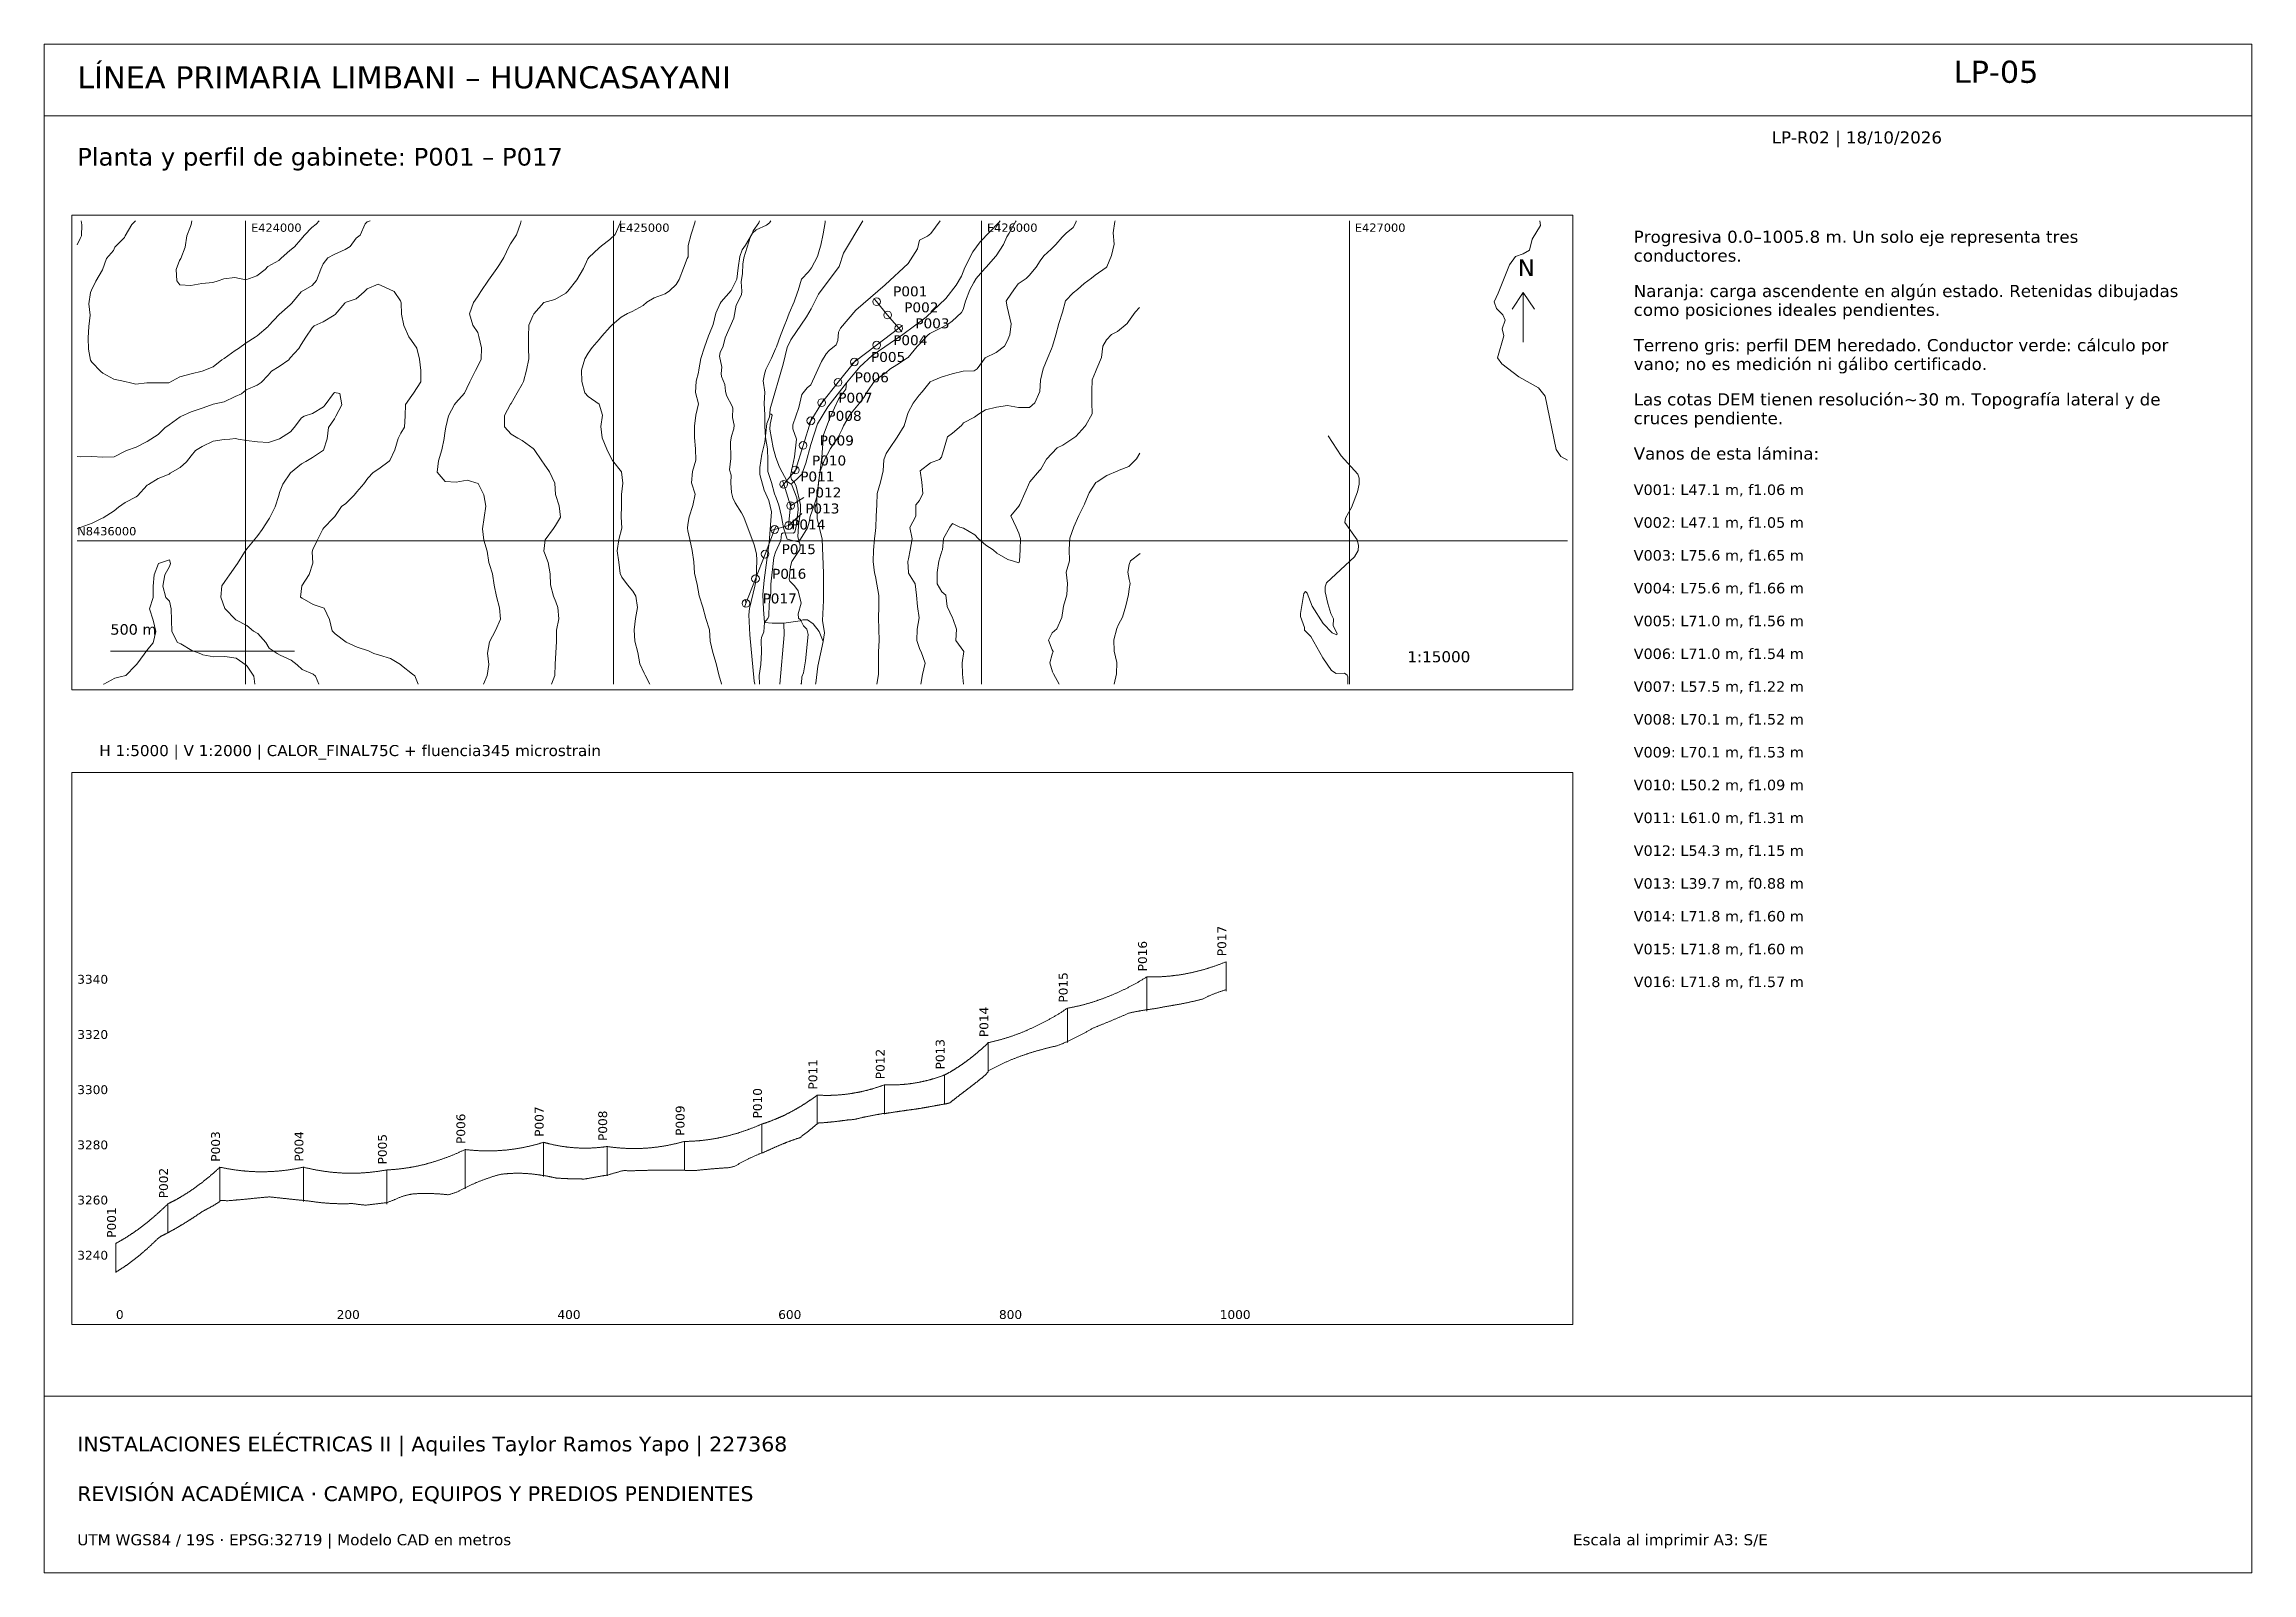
# Paper-space layout 'LP-05' of a CAD drawing. Header units: metres, sheet in millimetres. Extents: x 10 to 410, y 10 to 287.
import ezdxf

# ---------------------------------------------------------------- set-up
doc = ezdxf.new("R2010")
doc.units = ezdxf.units.M
for name, color, linetype, lineweight, true_color in [('AGUA', 7, 'Continuous', 13, 0x5ba3c5), ('ALERTA', 7, 'Continuous', 13, 0xc56b20), ('CABLE', 7, 'Continuous', 18, 0x087f8c), ('EJE', 7, 'Continuous', 18, 0x087f8c), ('GRILLA', 7, 'Continuous', 13, 0xd2dce3), ('MARCO', 7, 'Continuous', 13, 0x163b55), ('POSTES', 7, 'Continuous', 13, 0x244c65), ('RETENIDA', 7, 'Continuous', 13, 0xa77738), ('TERRENO', 7, 'Continuous', 13, 0x777777), ('TEXTO', 7, 'Continuous', 13, 0x163b55), ('VIA', 7, 'Continuous', 13, 0xa7a7a7)]:
    doc.layers.add(name, color=color, linetype=linetype, lineweight=lineweight, true_color=true_color)
doc.styles.add('LP-TEXTO', font='DejaVuSans.ttf')

psp = doc.layouts.new('LP-05')

# ---------------------------------------------------------------- texts
at = {"layer": 'ALERTA', "style": 'LP-TEXTO'}
for s, height, p in [('P001', 1.8, (163.82, 241.31)), ('P005', 1.8, (159.81, 229.42)), ('P008', 1.8, (151.91, 218.75)), ('P009', 1.8, (150.51, 214.29)), ('P010', 1.8, (149.11, 210.66)), ('P013', 1.8, (147.89, 201.96)), ('REVISIÓN ACADÉMICA · CAMPO, EQUIPOS Y PREDIOS PENDIENTES', 2.7, (16, 23))]:
    psp.add_text(s, height=height, dxfattribs=at).set_placement(p)
at = {"layer": 'POSTES', "style": 'LP-TEXTO'}
for s, p in [('P002', (165.83, 238.41)), ('P003', (167.84, 235.51)), ('P004', (163.83, 232.46)), ('P006', (156.85, 225.73)), ('P007', (153.88, 222.03)), ('P011', (146.99, 207.76)), ('P012', (148.25, 204.86)), ('P014', (145.35, 199.06)), ('P015', (143.62, 194.59)), ('P016', (141.89, 190.13)), ('P017', (140.16, 185.66))]:
    psp.add_text(s, height=1.8, dxfattribs=at).set_placement(p)
at = {"layer": 'TEXTO', "style": 'LP-TEXTO'}
for s, height, p in [('LÍNEA PRIMARIA LIMBANI – HUANCASAYANI', 4, (16, 279)), ('LP-05', 4, (356, 280)), ('Planta y perfil de gabinete: P001 – P017', 3.2, (16, 265)), ('LP-R02 | 18/10/2026', 2.2, (323, 269)), ('E424000', 1.5, (47.49, 253)), ('E425000', 1.5, (114.15, 253)), ('E426000', 1.5, (180.82, 253)), ('E427000', 1.5, (247.49, 253)), ('Progresiva 0.0–1005.8 m. Un solo eje representa tres', 2.2, (298, 251)), ('N', 3, (277, 245)), ('conductores.', 2.2, (298, 247.59)), ('como posiciones ideales pendientes.', 2.2, (298, 237.77)), ('Naranja: carga ascendente en algún estado. Retenidas dibujadas', 2.2, (298, 241.18)), ('Terreno gris: perfil DEM heredado. Conductor verde: cálculo por', 2.2, (298, 231.36)), ('vano; no es medición ni gálibo certificado.', 2.2, (298, 227.95)), ('cruces pendiente.', 2.2, (298, 218.13)), ('Las cotas DEM tienen resolución~30 m. Topografía lateral y de', 2.2, (298, 221.54)), ('Vanos de esta lámina:', 2.2, (298, 211.72)), ('V001: L47.1 m, f1.06 m', 1.9, (298, 205.31)), ('V002: L47.1 m, f1.05 m', 1.9, (298, 199.37)), ('N8436000', 1.5, (16, 198)), ('V003: L75.6 m, f1.65 m', 1.9, (298, 193.42)), ('V004: L75.6 m, f1.66 m', 1.9, (298, 187.48)), ('500 m', 1.9, (22, 180)), ('V005: L71.0 m, f1.56 m', 1.9, (298, 181.53)), ('1:15000', 2, (257, 175)), ('V006: L71.0 m, f1.54 m', 1.9, (298, 175.59)), ('V007: L57.5 m, f1.22 m', 1.9, (298, 169.64)), ('V008: L70.1 m, f1.52 m', 1.9, (298, 163.7)), ('H 1:5000 | V 1:2000 | CALOR_FINAL75C + fluencia345 microstrain', 2, (20, 158)), ('V009: L70.1 m, f1.53 m', 1.9, (298, 157.75)), ('V010: L50.2 m, f1.09 m', 1.9, (298, 151.81)), ('V011: L61.0 m, f1.31 m', 1.9, (298, 145.86)), ('V012: L54.3 m, f1.15 m', 1.9, (298, 139.92)), ('V013: L39.7 m, f0.88 m', 1.9, (298, 133.97)), ('V014: L71.8 m, f1.60 m', 1.9, (298, 128.03)), ('V015: L71.8 m, f1.60 m', 1.9, (298, 122.08)), ('3340', 1.6, (16, 116.75)), ('V016: L71.8 m, f1.57 m', 1.9, (298, 116.14)), ('3320', 1.6, (16, 106.75)), ('3300', 1.6, (16, 96.75)), ('3280', 1.6, (16, 86.75)), ('3260', 1.6, (16, 76.75)), ('3240', 1.6, (16, 66.75)), ('0', 1.6, (23, 56)), ('200', 1.6, (63, 56)), ('400', 1.6, (103, 56)), ('600', 1.6, (143, 56)), ('800', 1.6, (183, 56)), ('1000', 1.6, (223, 56)), ('INSTALACIONES ELÉCTRICAS II | Aquiles Taylor Ramos Yapo | 227368', 2.7, (16, 32)), ('UTM WGS84 / 19S · EPSG:32719 | Modelo CAD en metros', 2, (16, 15)), ('Escala al imprimir A3: S/E', 2, (287, 15))]:
    psp.add_text(s, height=height, dxfattribs=at).set_placement(p)
for s, p in [('P016', (209.8, 118.99)), ('P017', (224.17, 121.73)), ('P015', (195.44, 113.32)), ('P014', (181.07, 107.07)), ('P012', (162.28, 99.44)), ('P013', (173.14, 101.21)), ('P011', (150.08, 97.57)), ('P010', (140.04, 92.33)), ('P006', (86.29, 87.71)), ('P007', (100.49, 89.01)), ('P008', (112, 88.25)), ('P009', (126.02, 89.18)), ('P003', (41.86, 84.5)), ('P004', (56.97, 84.51)), ('P005', (72.08, 84.01)), ('P002', (32.43, 77.87)), ('P001', (23, 70.71))]:
    psp.add_text(s, height=1.6, rotation=90, dxfattribs=at).set_placement(p)

# ---------------------------------------------------------------- linework, layer by layer
at = {"layer": 'AGUA'}
psp.add_lwpolyline([(147.12, 171), (147.22, 171.23), (147.27, 172.38), (147.56, 173.11), (147.96, 175.26), (148.45, 180.03), (148.2, 180.98), (147.6, 181.62), (147.06, 182.66), (146.65, 183.01), (146.62, 183.8), (147.16, 185.7), (146.63, 187.93), (145.95, 188.87), (145.1, 189.69), (144.98, 190.05), (145.23, 192.35), (145.48, 193.27), (146.92, 195.41), (146.95, 196.19), (146.58, 197.75), (146.69, 199.74), (147.03, 202.35), (147.05, 203.54), (146.25, 206.89), (145.93, 207.6), (145.39, 208.12), (145.2, 208.85), (145.96, 212.2), (146.3, 215.45), (145.66, 217.29), (145.63, 218.03), (146.76, 221.14), (147.3, 223.49), (148.26, 224.75), (148.91, 225.29), (150.83, 229.48), (151.71, 230.86), (152.25, 231.48), (153.52, 232.52), (153.79, 233.29), (153.94, 234.82), (154.29, 235.55), (157.06, 238.78), (162.37, 243.4), (166.53, 247.25), (168.26, 249.94), (168.6, 251.47), (170.03, 252.2), (170.68, 252.71), (172.34, 255)], dxfattribs=at)
at = {"layer": 'ALERTA'}
for centre in [(160.82, 240.34), (156.81, 229.42), (148.91, 218.75), (147.51, 214.29), (146.11, 209.83), (144.89, 199.77)]:
    psp.add_circle(centre, 0.7, dxfattribs=at)
at = {"layer": 'CABLE'}
for points in [[(209.8, 117.99), (209.92, 117.99), (210.04, 117.98), (210.16, 117.98), (210.28, 117.98), (210.4, 117.98), (210.52, 117.98), (210.64, 117.98), (210.76, 117.98), (210.88, 117.98), (211, 117.98), (211.12, 117.98), (211.24, 117.98), (211.36, 117.98), (211.48, 117.99), (211.6, 117.99), (211.72, 117.99), (211.84, 118), (211.96, 118), (212.08, 118.01), (212.2, 118.01), (212.32, 118.02), (212.44, 118.02), (212.56, 118.03), (212.68, 118.04), (212.79, 118.04), (212.91, 118.05), (213.03, 118.06), (213.15, 118.07), (213.27, 118.08), (213.39, 118.09), (213.51, 118.1), (213.63, 118.11), (213.75, 118.12), (213.87, 118.13), (213.99, 118.14), (214.11, 118.15), (214.23, 118.17), (214.35, 118.18), (214.47, 118.19), (214.59, 118.21), (214.71, 118.22), (214.83, 118.24), (214.95, 118.25), (215.07, 118.27), (215.19, 118.28), (215.31, 118.3), (215.43, 118.32), (215.55, 118.33), (215.67, 118.35), (215.79, 118.37), (215.91, 118.39), (216.03, 118.41), (216.15, 118.43), (216.27, 118.45), (216.39, 118.47), (216.51, 118.49), (216.63, 118.51), (216.75, 118.53), (216.86, 118.55), (216.98, 118.58), (217.1, 118.6), (217.22, 118.62), (217.34, 118.65), (217.46, 118.67), (217.58, 118.7), (217.7, 118.72), (217.82, 118.75), (217.94, 118.77), (218.06, 118.8), (218.18, 118.83), (218.3, 118.85), (218.42, 118.88), (218.54, 118.91), (218.66, 118.94), (218.78, 118.97), (218.9, 119), (219.02, 119.03), (219.14, 119.06), (219.26, 119.09), (219.38, 119.12), (219.5, 119.15), (219.62, 119.18), (219.74, 119.22), (219.86, 119.25), (219.98, 119.28), (220.1, 119.32), (220.22, 119.35), (220.34, 119.39), (220.46, 119.42), (220.58, 119.46), (220.7, 119.49), (220.82, 119.53), (220.93, 119.57), (221.05, 119.6), (221.17, 119.64), (221.29, 119.68), (221.41, 119.72), (221.53, 119.76), (221.65, 119.8), (221.77, 119.84), (221.89, 119.88), (222.01, 119.92), (222.13, 119.96), (222.25, 120), (222.37, 120.05), (222.49, 120.09), (222.61, 120.13), (222.73, 120.17), (222.85, 120.22), (222.97, 120.26), (223.09, 120.31), (223.21, 120.35), (223.33, 120.4), (223.45, 120.45), (223.57, 120.49), (223.69, 120.54), (223.81, 120.59), (223.93, 120.64), (224.05, 120.68), (224.17, 120.73)], [(195.44, 112.32), (195.56, 112.34), (195.68, 112.37), (195.8, 112.39), (195.92, 112.41), (196.04, 112.43), (196.16, 112.46), (196.27, 112.48), (196.39, 112.5), (196.51, 112.53), (196.63, 112.55), (196.75, 112.58), (196.87, 112.6), (196.99, 112.63), (197.11, 112.66), (197.23, 112.68), (197.35, 112.71), (197.47, 112.74), (197.59, 112.77), (197.71, 112.8), (197.83, 112.83), (197.95, 112.86), (198.07, 112.89), (198.19, 112.92), (198.31, 112.95), (198.43, 112.98), (198.55, 113.01), (198.67, 113.04), (198.79, 113.08), (198.91, 113.11), (199.03, 113.14), (199.15, 113.18), (199.27, 113.21), (199.39, 113.25), (199.51, 113.28), (199.63, 113.32), (199.75, 113.35), (199.87, 113.39), (199.99, 113.43), (200.11, 113.47), (200.23, 113.5), (200.35, 113.54), (200.46, 113.58), (200.58, 113.62), (200.7, 113.66), (200.82, 113.7), (200.94, 113.74), (201.06, 113.78), (201.18, 113.82), (201.3, 113.87), (201.42, 113.91), (201.54, 113.95), (201.66, 114), (201.78, 114.04), (201.9, 114.08), (202.02, 114.13), (202.14, 114.17), (202.26, 114.22), (202.38, 114.27), (202.5, 114.31), (202.62, 114.36), (202.74, 114.41), (202.86, 114.45), (202.98, 114.5), (203.1, 114.55), (203.22, 114.6), (203.34, 114.65), (203.46, 114.7), (203.58, 114.75), (203.7, 114.8), (203.82, 114.85), (203.94, 114.9), (204.06, 114.96), (204.18, 115.01), (204.3, 115.06), (204.42, 115.12), (204.53, 115.17), (204.65, 115.22), (204.77, 115.28), (204.89, 115.33), (205.01, 115.39), (205.13, 115.45), (205.25, 115.5), (205.37, 115.56), (205.49, 115.62), (205.61, 115.68), (205.73, 115.73), (205.85, 115.79), (205.97, 115.85), (206.09, 115.91), (206.21, 115.97), (206.33, 116.03), (206.45, 116.1), (206.57, 116.16), (206.69, 116.22), (206.81, 116.28), (206.93, 116.34), (207.05, 116.41), (207.17, 116.47), (207.29, 116.54), (207.41, 116.6), (207.53, 116.67), (207.65, 116.73), (207.77, 116.8), (207.89, 116.86), (208.01, 116.93), (208.13, 117), (208.25, 117.07), (208.37, 117.13), (208.49, 117.2), (208.6, 117.27), (208.72, 117.34), (208.84, 117.41), (208.96, 117.48), (209.08, 117.55), (209.2, 117.63), (209.32, 117.7), (209.44, 117.77), (209.56, 117.84), (209.68, 117.92), (209.8, 117.99)], [(181.07, 106.07), (181.19, 106.1), (181.31, 106.12), (181.43, 106.15), (181.55, 106.18), (181.67, 106.2), (181.79, 106.23), (181.91, 106.26), (182.03, 106.29), (182.15, 106.32), (182.27, 106.35), (182.39, 106.38), (182.51, 106.41), (182.63, 106.44), (182.75, 106.47), (182.87, 106.5), (182.99, 106.54), (183.11, 106.57), (183.23, 106.6), (183.35, 106.63), (183.47, 106.67), (183.59, 106.7), (183.71, 106.74), (183.83, 106.77), (183.94, 106.81), (184.06, 106.85), (184.18, 106.88), (184.3, 106.92), (184.42, 106.96), (184.54, 107), (184.66, 107.03), (184.78, 107.07), (184.9, 107.11), (185.02, 107.15), (185.14, 107.19), (185.26, 107.23), (185.38, 107.27), (185.5, 107.32), (185.62, 107.36), (185.74, 107.4), (185.86, 107.44), (185.98, 107.49), (186.1, 107.53), (186.22, 107.58), (186.34, 107.62), (186.46, 107.67), (186.58, 107.71), (186.7, 107.76), (186.82, 107.8), (186.94, 107.85), (187.06, 107.9), (187.18, 107.95), (187.3, 107.99), (187.42, 108.04), (187.54, 108.09), (187.66, 108.14), (187.78, 108.19), (187.9, 108.24), (188.02, 108.29), (188.13, 108.34), (188.25, 108.4), (188.37, 108.45), (188.49, 108.5), (188.61, 108.55), (188.73, 108.61), (188.85, 108.66), (188.97, 108.72), (189.09, 108.77), (189.21, 108.83), (189.33, 108.88), (189.45, 108.94), (189.57, 109), (189.69, 109.05), (189.81, 109.11), (189.93, 109.17), (190.05, 109.23), (190.17, 109.29), (190.29, 109.35), (190.41, 109.41), (190.53, 109.47), (190.65, 109.53), (190.77, 109.59), (190.89, 109.65), (191.01, 109.71), (191.13, 109.77), (191.25, 109.84), (191.37, 109.9), (191.49, 109.96), (191.61, 110.03), (191.73, 110.09), (191.85, 110.16), (191.97, 110.22), (192.09, 110.29), (192.2, 110.36), (192.32, 110.42), (192.44, 110.49), (192.56, 110.56), (192.68, 110.63), (192.8, 110.7), (192.92, 110.77), (193.04, 110.83), (193.16, 110.91), (193.28, 110.98), (193.4, 111.05), (193.52, 111.12), (193.64, 111.19), (193.76, 111.26), (193.88, 111.34), (194, 111.41), (194.12, 111.48), (194.24, 111.56), (194.36, 111.63), (194.48, 111.71), (194.6, 111.78), (194.72, 111.86), (194.84, 111.93), (194.96, 112.01), (195.08, 112.09), (195.2, 112.17), (195.32, 112.25), (195.44, 112.32)], [(173.14, 100.21), (173.21, 100.25), (173.27, 100.28), (173.34, 100.32), (173.4, 100.35), (173.47, 100.39), (173.54, 100.42), (173.6, 100.46), (173.67, 100.5), (173.73, 100.53), (173.8, 100.57), (173.87, 100.6), (173.93, 100.64), (174, 100.68), (174.07, 100.72), (174.13, 100.75), (174.2, 100.79), (174.26, 100.83), (174.33, 100.87), (174.4, 100.91), (174.46, 100.95), (174.53, 100.99), (174.59, 101.03), (174.66, 101.07), (174.73, 101.11), (174.79, 101.15), (174.86, 101.19), (174.92, 101.23), (174.99, 101.27), (175.06, 101.31), (175.12, 101.35), (175.19, 101.39), (175.26, 101.43), (175.32, 101.48), (175.39, 101.52), (175.45, 101.56), (175.52, 101.6), (175.59, 101.65), (175.65, 101.69), (175.72, 101.73), (175.78, 101.78), (175.85, 101.82), (175.92, 101.87), (175.98, 101.91), (176.05, 101.95), (176.11, 102), (176.18, 102.04), (176.25, 102.09), (176.31, 102.14), (176.38, 102.18), (176.44, 102.23), (176.51, 102.27), (176.58, 102.32), (176.64, 102.37), (176.71, 102.42), (176.78, 102.46), (176.84, 102.51), (176.91, 102.56), (176.97, 102.61), (177.04, 102.65), (177.11, 102.7), (177.17, 102.75), (177.24, 102.8), (177.3, 102.85), (177.37, 102.9), (177.44, 102.95), (177.5, 103), (177.57, 103.05), (177.63, 103.1), (177.7, 103.15), (177.77, 103.2), (177.83, 103.25), (177.9, 103.31), (177.97, 103.36), (178.03, 103.41), (178.1, 103.46), (178.16, 103.51), (178.23, 103.57), (178.3, 103.62), (178.36, 103.67), (178.43, 103.73), (178.49, 103.78), (178.56, 103.84), (178.63, 103.89), (178.69, 103.94), (178.76, 104), (178.82, 104.05), (178.89, 104.11), (178.96, 104.16), (179.02, 104.22), (179.09, 104.28), (179.16, 104.33), (179.22, 104.39), (179.29, 104.45), (179.35, 104.5), (179.42, 104.56), (179.49, 104.62), (179.55, 104.67), (179.62, 104.73), (179.68, 104.79), (179.75, 104.85), (179.82, 104.91), (179.88, 104.97), (179.95, 105.03), (180.01, 105.09), (180.08, 105.15), (180.15, 105.21), (180.21, 105.27), (180.28, 105.33), (180.34, 105.39), (180.41, 105.45), (180.48, 105.51), (180.54, 105.57), (180.61, 105.63), (180.68, 105.69), (180.74, 105.76), (180.81, 105.82), (180.87, 105.88), (180.94, 105.94), (181.01, 106.01), (181.07, 106.07)], [(162.28, 98.44), (162.37, 98.43), (162.46, 98.43), (162.55, 98.43), (162.64, 98.42), (162.73, 98.42), (162.82, 98.42), (162.91, 98.42), (163, 98.41), (163.09, 98.41), (163.18, 98.41), (163.27, 98.41), (163.36, 98.41), (163.45, 98.41), (163.55, 98.41), (163.64, 98.41), (163.73, 98.41), (163.82, 98.41), (163.91, 98.41), (164, 98.41), (164.09, 98.41), (164.18, 98.42), (164.27, 98.42), (164.36, 98.42), (164.45, 98.43), (164.54, 98.43), (164.63, 98.43), (164.72, 98.44), (164.81, 98.44), (164.9, 98.45), (164.99, 98.45), (165.08, 98.46), (165.17, 98.46), (165.27, 98.47), (165.36, 98.47), (165.45, 98.48), (165.54, 98.49), (165.63, 98.49), (165.72, 98.5), (165.81, 98.51), (165.9, 98.52), (165.99, 98.53), (166.08, 98.54), (166.17, 98.55), (166.26, 98.55), (166.35, 98.56), (166.44, 98.57), (166.53, 98.59), (166.62, 98.6), (166.71, 98.61), (166.8, 98.62), (166.89, 98.63), (166.98, 98.64), (167.08, 98.65), (167.17, 98.67), (167.26, 98.68), (167.35, 98.69), (167.44, 98.71), (167.53, 98.72), (167.62, 98.74), (167.71, 98.75), (167.8, 98.77), (167.89, 98.78), (167.98, 98.8), (168.07, 98.81), (168.16, 98.83), (168.25, 98.84), (168.34, 98.86), (168.43, 98.88), (168.52, 98.9), (168.61, 98.91), (168.7, 98.93), (168.8, 98.95), (168.89, 98.97), (168.98, 98.99), (169.07, 99.01), (169.16, 99.03), (169.25, 99.05), (169.34, 99.07), (169.43, 99.09), (169.52, 99.11), (169.61, 99.13), (169.7, 99.15), (169.79, 99.17), (169.88, 99.2), (169.97, 99.22), (170.06, 99.24), (170.15, 99.27), (170.24, 99.29), (170.33, 99.31), (170.42, 99.34), (170.51, 99.36), (170.61, 99.39), (170.7, 99.41), (170.79, 99.44), (170.88, 99.46), (170.97, 99.49), (171.06, 99.52), (171.15, 99.54), (171.24, 99.57), (171.33, 99.6), (171.42, 99.62), (171.51, 99.65), (171.6, 99.68), (171.69, 99.71), (171.78, 99.74), (171.87, 99.77), (171.96, 99.8), (172.05, 99.83), (172.14, 99.86), (172.23, 99.89), (172.33, 99.92), (172.42, 99.95), (172.51, 99.98), (172.6, 100.01), (172.69, 100.05), (172.78, 100.08), (172.87, 100.11), (172.96, 100.15), (173.05, 100.18), (173.14, 100.21)], [(140.04, 91.33), (140.13, 91.35), (140.21, 91.38), (140.29, 91.41), (140.38, 91.43), (140.46, 91.46), (140.54, 91.49), (140.63, 91.51), (140.71, 91.54), (140.79, 91.57), (140.88, 91.6), (140.96, 91.63), (141.05, 91.66), (141.13, 91.69), (141.21, 91.72), (141.3, 91.75), (141.38, 91.78), (141.46, 91.81), (141.55, 91.84), (141.63, 91.87), (141.72, 91.9), (141.8, 91.93), (141.88, 91.96), (141.97, 92), (142.05, 92.03), (142.13, 92.06), (142.22, 92.09), (142.3, 92.13), (142.38, 92.16), (142.47, 92.2), (142.55, 92.23), (142.64, 92.26), (142.72, 92.3), (142.8, 92.34), (142.89, 92.37), (142.97, 92.41), (143.05, 92.44), (143.14, 92.48), (143.22, 92.52), (143.31, 92.55), (143.39, 92.59), (143.47, 92.63), (143.56, 92.67), (143.64, 92.7), (143.72, 92.74), (143.81, 92.78), (143.89, 92.82), (143.97, 92.86), (144.06, 92.9), (144.14, 92.94), (144.23, 92.98), (144.31, 93.02), (144.39, 93.06), (144.48, 93.1), (144.56, 93.15), (144.64, 93.19), (144.73, 93.23), (144.81, 93.27), (144.9, 93.32), (144.98, 93.36), (145.06, 93.4), (145.15, 93.45), (145.23, 93.49), (145.31, 93.53), (145.4, 93.58), (145.48, 93.62), (145.57, 93.67), (145.65, 93.72), (145.73, 93.76), (145.82, 93.81), (145.9, 93.85), (145.98, 93.9), (146.07, 93.95), (146.15, 94), (146.23, 94.04), (146.32, 94.09), (146.4, 94.14), (146.49, 94.19), (146.57, 94.24), (146.65, 94.29), (146.74, 94.34), (146.82, 94.39), (146.9, 94.44), (146.99, 94.49), (147.07, 94.54), (147.16, 94.59), (147.24, 94.64), (147.32, 94.69), (147.41, 94.74), (147.49, 94.8), (147.57, 94.85), (147.66, 94.9), (147.74, 94.95), (147.82, 95.01), (147.91, 95.06), (147.99, 95.12), (148.08, 95.17), (148.16, 95.22), (148.24, 95.28), (148.33, 95.34), (148.41, 95.39), (148.49, 95.45), (148.58, 95.5), (148.66, 95.56), (148.75, 95.62), (148.83, 95.67), (148.91, 95.73), (149, 95.79), (149.08, 95.85), (149.16, 95.91), (149.25, 95.96), (149.33, 96.02), (149.41, 96.08), (149.5, 96.14), (149.58, 96.2), (149.67, 96.26), (149.75, 96.32), (149.83, 96.38), (149.92, 96.45), (150, 96.51), (150.08, 96.57)], [(150.08, 96.57), (150.19, 96.56), (150.29, 96.56), (150.39, 96.55), (150.49, 96.55), (150.59, 96.54), (150.69, 96.54), (150.8, 96.53), (150.9, 96.53), (151, 96.53), (151.1, 96.53), (151.2, 96.52), (151.3, 96.52), (151.41, 96.52), (151.51, 96.52), (151.61, 96.52), (151.71, 96.52), (151.81, 96.52), (151.91, 96.52), (152.02, 96.52), (152.12, 96.52), (152.22, 96.52), (152.32, 96.52), (152.42, 96.52), (152.52, 96.52), (152.62, 96.53), (152.73, 96.53), (152.83, 96.53), (152.93, 96.54), (153.03, 96.54), (153.13, 96.55), (153.23, 96.55), (153.34, 96.56), (153.44, 96.56), (153.54, 96.57), (153.64, 96.57), (153.74, 96.58), (153.84, 96.59), (153.95, 96.6), (154.05, 96.6), (154.15, 96.61), (154.25, 96.62), (154.35, 96.63), (154.45, 96.64), (154.56, 96.65), (154.66, 96.66), (154.76, 96.67), (154.86, 96.68), (154.96, 96.69), (155.06, 96.7), (155.17, 96.71), (155.27, 96.72), (155.37, 96.74), (155.47, 96.75), (155.57, 96.76), (155.67, 96.78), (155.77, 96.79), (155.88, 96.81), (155.98, 96.82), (156.08, 96.83), (156.18, 96.85), (156.28, 96.87), (156.38, 96.88), (156.49, 96.9), (156.59, 96.92), (156.69, 96.93), (156.79, 96.95), (156.89, 96.97), (156.99, 96.99), (157.1, 97.01), (157.2, 97.02), (157.3, 97.04), (157.4, 97.06), (157.5, 97.08), (157.6, 97.1), (157.71, 97.12), (157.81, 97.15), (157.91, 97.17), (158.01, 97.19), (158.11, 97.21), (158.21, 97.23), (158.32, 97.26), (158.42, 97.28), (158.52, 97.3), (158.62, 97.33), (158.72, 97.35), (158.82, 97.38), (158.92, 97.4), (159.03, 97.43), (159.13, 97.45), (159.23, 97.48), (159.33, 97.51), (159.43, 97.53), (159.53, 97.56), (159.64, 97.59), (159.74, 97.62), (159.84, 97.65), (159.94, 97.67), (160.04, 97.7), (160.14, 97.73), (160.25, 97.76), (160.35, 97.79), (160.45, 97.82), (160.55, 97.86), (160.65, 97.89), (160.75, 97.92), (160.86, 97.95), (160.96, 97.98), (161.06, 98.02), (161.16, 98.05), (161.26, 98.08), (161.36, 98.12), (161.47, 98.15), (161.57, 98.19), (161.67, 98.22), (161.77, 98.26), (161.87, 98.29), (161.97, 98.33), (162.07, 98.36), (162.18, 98.4), (162.28, 98.44)], [(86.29, 86.71), (86.41, 86.7), (86.53, 86.68), (86.64, 86.67), (86.76, 86.66), (86.88, 86.64), (87, 86.63), (87.12, 86.62), (87.24, 86.61), (87.35, 86.59), (87.47, 86.58), (87.59, 86.57), (87.71, 86.56), (87.83, 86.55), (87.95, 86.54), (88.07, 86.54), (88.18, 86.53), (88.3, 86.52), (88.42, 86.51), (88.54, 86.5), (88.66, 86.5), (88.78, 86.49), (88.89, 86.49), (89.01, 86.48), (89.13, 86.48), (89.25, 86.47), (89.37, 86.47), (89.49, 86.46), (89.6, 86.46), (89.72, 86.46), (89.84, 86.46), (89.96, 86.45), (90.08, 86.45), (90.2, 86.45), (90.31, 86.45), (90.43, 86.45), (90.55, 86.45), (90.67, 86.45), (90.79, 86.45), (90.91, 86.45), (91.02, 86.46), (91.14, 86.46), (91.26, 86.46), (91.38, 86.47), (91.5, 86.47), (91.62, 86.47), (91.73, 86.48), (91.85, 86.48), (91.97, 86.49), (92.09, 86.49), (92.21, 86.5), (92.33, 86.51), (92.44, 86.51), (92.56, 86.52), (92.68, 86.53), (92.8, 86.54), (92.92, 86.55), (93.04, 86.56), (93.16, 86.57), (93.27, 86.58), (93.39, 86.59), (93.51, 86.6), (93.63, 86.61), (93.75, 86.62), (93.87, 86.63), (93.98, 86.65), (94.1, 86.66), (94.22, 86.67), (94.34, 86.69), (94.46, 86.7), (94.58, 86.72), (94.69, 86.73), (94.81, 86.75), (94.93, 86.76), (95.05, 86.78), (95.17, 86.8), (95.29, 86.81), (95.4, 86.83), (95.52, 86.85), (95.64, 86.87), (95.76, 86.89), (95.88, 86.91), (96, 86.93), (96.11, 86.95), (96.23, 86.97), (96.35, 86.99), (96.47, 87.01), (96.59, 87.03), (96.71, 87.06), (96.82, 87.08), (96.94, 87.1), (97.06, 87.13), (97.18, 87.15), (97.3, 87.18), (97.42, 87.2), (97.53, 87.23), (97.65, 87.25), (97.77, 87.28), (97.89, 87.31), (98.01, 87.33), (98.13, 87.36), (98.25, 87.39), (98.36, 87.42), (98.48, 87.45), (98.6, 87.48), (98.72, 87.51), (98.84, 87.54), (98.96, 87.57), (99.07, 87.6), (99.19, 87.63), (99.31, 87.66), (99.43, 87.7), (99.55, 87.73), (99.67, 87.76), (99.78, 87.8), (99.9, 87.83), (100.02, 87.86), (100.14, 87.9), (100.26, 87.93), (100.38, 87.97), (100.49, 88.01)], [(100.49, 88.01), (100.59, 87.98), (100.69, 87.95), (100.78, 87.93), (100.88, 87.9), (100.97, 87.88), (101.07, 87.85), (101.17, 87.83), (101.26, 87.8), (101.36, 87.78), (101.45, 87.76), (101.55, 87.73), (101.64, 87.71), (101.74, 87.69), (101.84, 87.67), (101.93, 87.65), (102.03, 87.62), (102.12, 87.6), (102.22, 87.58), (102.32, 87.56), (102.41, 87.54), (102.51, 87.52), (102.6, 87.5), (102.7, 87.48), (102.79, 87.47), (102.89, 87.45), (102.99, 87.43), (103.08, 87.41), (103.18, 87.39), (103.27, 87.38), (103.37, 87.36), (103.47, 87.34), (103.56, 87.33), (103.66, 87.31), (103.75, 87.3), (103.85, 87.28), (103.94, 87.27), (104.04, 87.25), (104.14, 87.24), (104.23, 87.23), (104.33, 87.21), (104.42, 87.2), (104.52, 87.19), (104.62, 87.18), (104.71, 87.16), (104.81, 87.15), (104.9, 87.14), (105, 87.13), (105.09, 87.12), (105.19, 87.11), (105.29, 87.1), (105.38, 87.09), (105.48, 87.08), (105.57, 87.07), (105.67, 87.06), (105.77, 87.06), (105.86, 87.05), (105.96, 87.04), (106.05, 87.03), (106.15, 87.03), (106.25, 87.02), (106.34, 87.01), (106.44, 87.01), (106.53, 87), (106.63, 87), (106.72, 86.99), (106.82, 86.99), (106.92, 86.98), (107.01, 86.98), (107.11, 86.98), (107.2, 86.97), (107.3, 86.97), (107.4, 86.97), (107.49, 86.97), (107.59, 86.97), (107.68, 86.96), (107.78, 86.96), (107.87, 86.96), (107.97, 86.96), (108.07, 86.96), (108.16, 86.96), (108.26, 86.96), (108.35, 86.96), (108.45, 86.97), (108.55, 86.97), (108.64, 86.97), (108.74, 86.97), (108.83, 86.97), (108.93, 86.98), (109.02, 86.98), (109.12, 86.98), (109.22, 86.99), (109.31, 86.99), (109.41, 87), (109.5, 87), (109.6, 87.01), (109.7, 87.01), (109.79, 87.02), (109.89, 87.03), (109.98, 87.03), (110.08, 87.04), (110.17, 87.05), (110.27, 87.06), (110.37, 87.06), (110.46, 87.07), (110.56, 87.08), (110.65, 87.09), (110.75, 87.1), (110.85, 87.11), (110.94, 87.12), (111.04, 87.13), (111.13, 87.14), (111.23, 87.15), (111.32, 87.16), (111.42, 87.18), (111.52, 87.19), (111.61, 87.2), (111.71, 87.21), (111.8, 87.23), (111.9, 87.24), (112, 87.25)], [(112, 87.25), (112.11, 87.24), (112.23, 87.22), (112.35, 87.2), (112.46, 87.19), (112.58, 87.17), (112.7, 87.16), (112.81, 87.14), (112.93, 87.13), (113.05, 87.11), (113.16, 87.1), (113.28, 87.09), (113.4, 87.07), (113.51, 87.06), (113.63, 87.05), (113.75, 87.04), (113.87, 87.03), (113.98, 87.02), (114.1, 87.01), (114.22, 87), (114.33, 86.99), (114.45, 86.98), (114.57, 86.97), (114.68, 86.96), (114.8, 86.95), (114.92, 86.95), (115.03, 86.94), (115.15, 86.93), (115.27, 86.93), (115.38, 86.92), (115.5, 86.92), (115.62, 86.91), (115.74, 86.91), (115.85, 86.9), (115.97, 86.9), (116.09, 86.9), (116.2, 86.89), (116.32, 86.89), (116.44, 86.89), (116.55, 86.89), (116.67, 86.89), (116.79, 86.89), (116.9, 86.89), (117.02, 86.89), (117.14, 86.89), (117.25, 86.89), (117.37, 86.89), (117.49, 86.89), (117.6, 86.9), (117.72, 86.9), (117.84, 86.9), (117.96, 86.9), (118.07, 86.91), (118.19, 86.91), (118.31, 86.92), (118.42, 86.92), (118.54, 86.93), (118.66, 86.94), (118.77, 86.94), (118.89, 86.95), (119.01, 86.96), (119.12, 86.97), (119.24, 86.97), (119.36, 86.98), (119.47, 86.99), (119.59, 87), (119.71, 87.01), (119.83, 87.02), (119.94, 87.03), (120.06, 87.04), (120.18, 87.06), (120.29, 87.07), (120.41, 87.08), (120.53, 87.09), (120.64, 87.11), (120.76, 87.12), (120.88, 87.13), (120.99, 87.15), (121.11, 87.16), (121.23, 87.18), (121.34, 87.2), (121.46, 87.21), (121.58, 87.23), (121.69, 87.25), (121.81, 87.26), (121.93, 87.28), (122.05, 87.3), (122.16, 87.32), (122.28, 87.34), (122.4, 87.36), (122.51, 87.38), (122.63, 87.4), (122.75, 87.42), (122.86, 87.44), (122.98, 87.46), (123.1, 87.49), (123.21, 87.51), (123.33, 87.53), (123.45, 87.56), (123.56, 87.58), (123.68, 87.6), (123.8, 87.63), (123.92, 87.65), (124.03, 87.68), (124.15, 87.71), (124.27, 87.73), (124.38, 87.76), (124.5, 87.79), (124.62, 87.81), (124.73, 87.84), (124.85, 87.87), (124.97, 87.9), (125.08, 87.93), (125.2, 87.96), (125.32, 87.99), (125.43, 88.02), (125.55, 88.05), (125.67, 88.08), (125.78, 88.12), (125.9, 88.15), (126.02, 88.18)], [(126.02, 88.18), (126.14, 88.18), (126.25, 88.18), (126.37, 88.19), (126.49, 88.19), (126.6, 88.19), (126.72, 88.19), (126.84, 88.2), (126.95, 88.2), (127.07, 88.21), (127.19, 88.21), (127.3, 88.22), (127.42, 88.22), (127.54, 88.23), (127.65, 88.23), (127.77, 88.24), (127.89, 88.25), (128.01, 88.26), (128.12, 88.26), (128.24, 88.27), (128.36, 88.28), (128.47, 88.29), (128.59, 88.3), (128.71, 88.31), (128.82, 88.32), (128.94, 88.33), (129.06, 88.34), (129.17, 88.36), (129.29, 88.37), (129.41, 88.38), (129.52, 88.39), (129.64, 88.41), (129.76, 88.42), (129.87, 88.44), (129.99, 88.45), (130.11, 88.47), (130.23, 88.48), (130.34, 88.5), (130.46, 88.52), (130.58, 88.53), (130.69, 88.55), (130.81, 88.57), (130.93, 88.59), (131.04, 88.61), (131.16, 88.62), (131.28, 88.64), (131.39, 88.66), (131.51, 88.68), (131.63, 88.71), (131.74, 88.73), (131.86, 88.75), (131.98, 88.77), (132.1, 88.79), (132.21, 88.82), (132.33, 88.84), (132.45, 88.86), (132.56, 88.89), (132.68, 88.91), (132.8, 88.94), (132.91, 88.96), (133.03, 88.99), (133.15, 89.02), (133.26, 89.04), (133.38, 89.07), (133.5, 89.1), (133.61, 89.13), (133.73, 89.15), (133.85, 89.18), (133.96, 89.21), (134.08, 89.24), (134.2, 89.27), (134.32, 89.3), (134.43, 89.33), (134.55, 89.37), (134.67, 89.4), (134.78, 89.43), (134.9, 89.46), (135.02, 89.5), (135.13, 89.53), (135.25, 89.56), (135.37, 89.6), (135.48, 89.63), (135.6, 89.67), (135.72, 89.7), (135.83, 89.74), (135.95, 89.78), (136.07, 89.81), (136.19, 89.85), (136.3, 89.89), (136.42, 89.93), (136.54, 89.97), (136.65, 90.01), (136.77, 90.05), (136.89, 90.09), (137, 90.13), (137.12, 90.17), (137.24, 90.21), (137.35, 90.25), (137.47, 90.29), (137.59, 90.33), (137.7, 90.38), (137.82, 90.42), (137.94, 90.46), (138.05, 90.51), (138.17, 90.55), (138.29, 90.6), (138.41, 90.64), (138.52, 90.69), (138.64, 90.74), (138.76, 90.78), (138.87, 90.83), (138.99, 90.88), (139.11, 90.93), (139.22, 90.98), (139.34, 91.02), (139.46, 91.07), (139.57, 91.12), (139.69, 91.17), (139.81, 91.23), (139.92, 91.28), (140.04, 91.33)], [(72.08, 83.01), (72.2, 83.02), (72.32, 83.03), (72.44, 83.03), (72.56, 83.04), (72.68, 83.04), (72.79, 83.05), (72.91, 83.06), (73.03, 83.07), (73.15, 83.08), (73.27, 83.09), (73.39, 83.09), (73.5, 83.1), (73.62, 83.11), (73.74, 83.13), (73.86, 83.14), (73.98, 83.15), (74.1, 83.16), (74.22, 83.17), (74.33, 83.19), (74.45, 83.2), (74.57, 83.21), (74.69, 83.23), (74.81, 83.24), (74.93, 83.26), (75.04, 83.27), (75.16, 83.29), (75.28, 83.3), (75.4, 83.32), (75.52, 83.34), (75.64, 83.36), (75.75, 83.37), (75.87, 83.39), (75.99, 83.41), (76.11, 83.43), (76.23, 83.45), (76.35, 83.47), (76.46, 83.49), (76.58, 83.51), (76.7, 83.53), (76.82, 83.56), (76.94, 83.58), (77.06, 83.6), (77.17, 83.62), (77.29, 83.65), (77.41, 83.67), (77.53, 83.7), (77.65, 83.72), (77.77, 83.75), (77.88, 83.77), (78, 83.8), (78.12, 83.82), (78.24, 83.85), (78.36, 83.88), (78.48, 83.91), (78.6, 83.94), (78.71, 83.96), (78.83, 83.99), (78.95, 84.02), (79.07, 84.05), (79.19, 84.08), (79.31, 84.12), (79.42, 84.15), (79.54, 84.18), (79.66, 84.21), (79.78, 84.24), (79.9, 84.28), (80.02, 84.31), (80.13, 84.34), (80.25, 84.38), (80.37, 84.41), (80.49, 84.45), (80.61, 84.48), (80.73, 84.52), (80.84, 84.56), (80.96, 84.59), (81.08, 84.63), (81.2, 84.67), (81.32, 84.71), (81.44, 84.75), (81.55, 84.79), (81.67, 84.83), (81.79, 84.87), (81.91, 84.91), (82.03, 84.95), (82.15, 84.99), (82.26, 85.03), (82.38, 85.07), (82.5, 85.12), (82.62, 85.16), (82.74, 85.2), (82.86, 85.25), (82.97, 85.29), (83.09, 85.34), (83.21, 85.38), (83.33, 85.43), (83.45, 85.47), (83.57, 85.52), (83.69, 85.57), (83.8, 85.61), (83.92, 85.66), (84.04, 85.71), (84.16, 85.76), (84.28, 85.81), (84.4, 85.86), (84.51, 85.91), (84.63, 85.96), (84.75, 86.01), (84.87, 86.06), (84.99, 86.11), (85.11, 86.16), (85.22, 86.22), (85.34, 86.27), (85.46, 86.32), (85.58, 86.38), (85.7, 86.43), (85.82, 86.49), (85.93, 86.54), (86.05, 86.6), (86.17, 86.65), (86.29, 86.71)], [(32.43, 76.87), (32.51, 76.91), (32.59, 76.94), (32.67, 76.98), (32.74, 77.02), (32.82, 77.06), (32.9, 77.1), (32.98, 77.14), (33.06, 77.18), (33.14, 77.22), (33.22, 77.26), (33.29, 77.3), (33.37, 77.34), (33.45, 77.39), (33.53, 77.43), (33.61, 77.47), (33.69, 77.51), (33.77, 77.55), (33.84, 77.6), (33.92, 77.64), (34, 77.68), (34.08, 77.73), (34.16, 77.77), (34.24, 77.82), (34.32, 77.86), (34.39, 77.91), (34.47, 77.95), (34.55, 78), (34.63, 78.04), (34.71, 78.09), (34.79, 78.13), (34.87, 78.18), (34.94, 78.23), (35.02, 78.28), (35.1, 78.32), (35.18, 78.37), (35.26, 78.42), (35.34, 78.47), (35.42, 78.52), (35.49, 78.56), (35.57, 78.61), (35.65, 78.66), (35.73, 78.71), (35.81, 78.76), (35.89, 78.81), (35.97, 78.86), (36.04, 78.92), (36.12, 78.97), (36.2, 79.02), (36.28, 79.07), (36.36, 79.12), (36.44, 79.17), (36.52, 79.23), (36.59, 79.28), (36.67, 79.33), (36.75, 79.39), (36.83, 79.44), (36.91, 79.5), (36.99, 79.55), (37.07, 79.6), (37.14, 79.66), (37.22, 79.72), (37.3, 79.77), (37.38, 79.83), (37.46, 79.88), (37.54, 79.94), (37.62, 80), (37.69, 80.05), (37.77, 80.11), (37.85, 80.17), (37.93, 80.23), (38.01, 80.28), (38.09, 80.34), (38.17, 80.4), (38.24, 80.46), (38.32, 80.52), (38.4, 80.58), (38.48, 80.64), (38.56, 80.7), (38.64, 80.76), (38.72, 80.82), (38.79, 80.88), (38.87, 80.95), (38.95, 81.01), (39.03, 81.07), (39.11, 81.13), (39.19, 81.19), (39.27, 81.26), (39.34, 81.32), (39.42, 81.38), (39.5, 81.45), (39.58, 81.51), (39.66, 81.58), (39.74, 81.64), (39.82, 81.71), (39.89, 81.77), (39.97, 81.84), (40.05, 81.9), (40.13, 81.97), (40.21, 82.04), (40.29, 82.1), (40.37, 82.17), (40.44, 82.24), (40.52, 82.3), (40.6, 82.37), (40.68, 82.44), (40.76, 82.51), (40.84, 82.58), (40.92, 82.65), (40.99, 82.72), (41.07, 82.79), (41.15, 82.86), (41.23, 82.93), (41.31, 83), (41.39, 83.07), (41.47, 83.14), (41.54, 83.21), (41.62, 83.28), (41.7, 83.36), (41.78, 83.43), (41.86, 83.5)], [(41.86, 83.5), (41.98, 83.47), (42.11, 83.45), (42.24, 83.42), (42.36, 83.39), (42.49, 83.37), (42.61, 83.34), (42.74, 83.32), (42.87, 83.3), (42.99, 83.27), (43.12, 83.25), (43.24, 83.23), (43.37, 83.2), (43.5, 83.18), (43.62, 83.16), (43.75, 83.14), (43.87, 83.12), (44, 83.1), (44.13, 83.08), (44.25, 83.06), (44.38, 83.04), (44.5, 83.02), (44.63, 83.01), (44.76, 82.99), (44.88, 82.97), (45.01, 82.96), (45.13, 82.94), (45.26, 82.92), (45.38, 82.91), (45.51, 82.9), (45.64, 82.88), (45.76, 82.87), (45.89, 82.86), (46.01, 82.84), (46.14, 82.83), (46.27, 82.82), (46.39, 82.81), (46.52, 82.8), (46.64, 82.79), (46.77, 82.78), (46.9, 82.77), (47.02, 82.76), (47.15, 82.75), (47.27, 82.74), (47.4, 82.73), (47.53, 82.73), (47.65, 82.72), (47.78, 82.71), (47.9, 82.71), (48.03, 82.7), (48.16, 82.7), (48.28, 82.69), (48.41, 82.69), (48.53, 82.69), (48.66, 82.68), (48.79, 82.68), (48.91, 82.68), (49.04, 82.68), (49.16, 82.68), (49.29, 82.68), (49.42, 82.68), (49.54, 82.68), (49.67, 82.68), (49.79, 82.68), (49.92, 82.68), (50.04, 82.68), (50.17, 82.69), (50.3, 82.69), (50.42, 82.69), (50.55, 82.7), (50.67, 82.7), (50.8, 82.71), (50.93, 82.71), (51.05, 82.72), (51.18, 82.72), (51.3, 82.73), (51.43, 82.74), (51.56, 82.74), (51.68, 82.75), (51.81, 82.76), (51.93, 82.77), (52.06, 82.78), (52.19, 82.79), (52.31, 82.8), (52.44, 82.81), (52.56, 82.82), (52.69, 82.83), (52.82, 82.85), (52.94, 82.86), (53.07, 82.87), (53.19, 82.89), (53.32, 82.9), (53.45, 82.91), (53.57, 82.93), (53.7, 82.94), (53.82, 82.96), (53.95, 82.98), (54.07, 82.99), (54.2, 83.01), (54.33, 83.03), (54.45, 83.05), (54.58, 83.07), (54.7, 83.08), (54.83, 83.1), (54.96, 83.12), (55.08, 83.14), (55.21, 83.17), (55.33, 83.19), (55.46, 83.21), (55.59, 83.23), (55.71, 83.25), (55.84, 83.28), (55.96, 83.3), (56.09, 83.33), (56.22, 83.35), (56.34, 83.38), (56.47, 83.4), (56.59, 83.43), (56.72, 83.45), (56.85, 83.48), (56.97, 83.51)], [(56.97, 83.51), (57.1, 83.48), (57.22, 83.45), (57.35, 83.41), (57.48, 83.38), (57.6, 83.35), (57.73, 83.33), (57.85, 83.3), (57.98, 83.27), (58.11, 83.24), (58.23, 83.21), (58.36, 83.19), (58.48, 83.16), (58.61, 83.13), (58.73, 83.11), (58.86, 83.08), (58.99, 83.06), (59.11, 83.03), (59.24, 83.01), (59.36, 82.99), (59.49, 82.97), (59.62, 82.94), (59.74, 82.92), (59.87, 82.9), (59.99, 82.88), (60.12, 82.86), (60.25, 82.84), (60.37, 82.82), (60.5, 82.8), (60.62, 82.78), (60.75, 82.76), (60.88, 82.75), (61, 82.73), (61.13, 82.71), (61.25, 82.7), (61.38, 82.68), (61.51, 82.66), (61.63, 82.65), (61.76, 82.63), (61.88, 82.62), (62.01, 82.61), (62.14, 82.59), (62.26, 82.58), (62.39, 82.57), (62.51, 82.56), (62.64, 82.55), (62.76, 82.54), (62.89, 82.53), (63.02, 82.52), (63.14, 82.51), (63.27, 82.5), (63.39, 82.49), (63.52, 82.48), (63.65, 82.47), (63.77, 82.47), (63.9, 82.46), (64.02, 82.45), (64.15, 82.45), (64.28, 82.44), (64.4, 82.44), (64.53, 82.43), (64.65, 82.43), (64.78, 82.43), (64.91, 82.42), (65.03, 82.42), (65.16, 82.42), (65.28, 82.42), (65.41, 82.42), (65.54, 82.42), (65.66, 82.42), (65.79, 82.42), (65.91, 82.42), (66.04, 82.42), (66.17, 82.42), (66.29, 82.42), (66.42, 82.42), (66.54, 82.43), (66.67, 82.43), (66.79, 82.43), (66.92, 82.44), (67.05, 82.44), (67.17, 82.45), (67.3, 82.45), (67.42, 82.46), (67.55, 82.47), (67.68, 82.47), (67.8, 82.48), (67.93, 82.49), (68.05, 82.5), (68.18, 82.51), (68.31, 82.52), (68.43, 82.53), (68.56, 82.54), (68.68, 82.55), (68.81, 82.56), (68.94, 82.57), (69.06, 82.58), (69.19, 82.6), (69.31, 82.61), (69.44, 82.62), (69.57, 82.64), (69.69, 82.65), (69.82, 82.67), (69.94, 82.68), (70.07, 82.7), (70.2, 82.71), (70.32, 82.73), (70.45, 82.75), (70.57, 82.77), (70.7, 82.78), (70.83, 82.8), (70.95, 82.82), (71.08, 82.84), (71.2, 82.86), (71.33, 82.88), (71.45, 82.9), (71.58, 82.92), (71.71, 82.95), (71.83, 82.97), (71.96, 82.99), (72.08, 83.01)], [(23, 69.71), (23.08, 69.75), (23.16, 69.8), (23.24, 69.84), (23.31, 69.88), (23.39, 69.92), (23.47, 69.97), (23.55, 70.01), (23.63, 70.06), (23.71, 70.1), (23.79, 70.15), (23.86, 70.19), (23.94, 70.24), (24.02, 70.28), (24.1, 70.33), (24.18, 70.37), (24.26, 70.42), (24.34, 70.47), (24.41, 70.52), (24.49, 70.56), (24.57, 70.61), (24.65, 70.66), (24.73, 70.71), (24.81, 70.76), (24.89, 70.8), (24.96, 70.85), (25.04, 70.9), (25.12, 70.95), (25.2, 71), (25.28, 71.05), (25.36, 71.1), (25.44, 71.16), (25.51, 71.21), (25.59, 71.26), (25.67, 71.31), (25.75, 71.36), (25.83, 71.41), (25.91, 71.47), (25.99, 71.52), (26.06, 71.57), (26.14, 71.63), (26.22, 71.68), (26.3, 71.73), (26.38, 71.79), (26.46, 71.84), (26.54, 71.9), (26.61, 71.95), (26.69, 72.01), (26.77, 72.07), (26.85, 72.12), (26.93, 72.18), (27.01, 72.24), (27.09, 72.29), (27.16, 72.35), (27.24, 72.41), (27.32, 72.47), (27.4, 72.52), (27.48, 72.58), (27.56, 72.64), (27.64, 72.7), (27.71, 72.76), (27.79, 72.82), (27.87, 72.88), (27.95, 72.94), (28.03, 73), (28.11, 73.06), (28.19, 73.12), (28.26, 73.18), (28.34, 73.25), (28.42, 73.31), (28.5, 73.37), (28.58, 73.43), (28.66, 73.5), (28.74, 73.56), (28.81, 73.62), (28.89, 73.69), (28.97, 73.75), (29.05, 73.81), (29.13, 73.88), (29.21, 73.94), (29.29, 74.01), (29.36, 74.08), (29.44, 74.14), (29.52, 74.21), (29.6, 74.27), (29.68, 74.34), (29.76, 74.41), (29.84, 74.48), (29.91, 74.54), (29.99, 74.61), (30.07, 74.68), (30.15, 74.75), (30.23, 74.82), (30.31, 74.89), (30.39, 74.96), (30.46, 75.03), (30.54, 75.1), (30.62, 75.17), (30.7, 75.24), (30.78, 75.31), (30.86, 75.38), (30.94, 75.45), (31.01, 75.52), (31.09, 75.59), (31.17, 75.67), (31.25, 75.74), (31.33, 75.81), (31.41, 75.89), (31.49, 75.96), (31.56, 76.03), (31.64, 76.11), (31.72, 76.18), (31.8, 76.26), (31.88, 76.33), (31.96, 76.41), (32.04, 76.48), (32.12, 76.56), (32.19, 76.64), (32.27, 76.71), (32.35, 76.79), (32.43, 76.87)]]:
    psp.add_lwpolyline(points, dxfattribs=at)
at = {"layer": 'EJE'}
psp.add_lwpolyline([(160.82, 240.34), (162.83, 237.92), (164.84, 235.51), (160.83, 232.46), (156.81, 229.42), (153.85, 225.73), (150.88, 222.03), (148.91, 218.75), (147.51, 214.29), (146.11, 209.83), (143.99, 207.24), (145.25, 203.37), (144.89, 199.77), (142.35, 199.06), (140.62, 194.59), (138.89, 190.13), (137.16, 185.66)], dxfattribs=at)
at = {"layer": 'GRILLA'}
for points in [[(15, 170), (287, 170), (287, 256), (15, 256)], [(15, 55), (287, 55), (287, 155), (15, 155)]]:
    psp.add_lwpolyline(points, close=True, dxfattribs=at)
for points in [[(46.49, 171), (46.49, 255)], [(113.15, 171), (113.15, 255)], [(179.82, 171), (179.82, 255)], [(246.49, 171), (246.49, 255)], [(145.25, 203.37), (147.65, 204.86)], [(144.89, 199.77), (147.29, 201.96)], [(16, 197), (286, 197)]]:
    psp.add_lwpolyline(points, dxfattribs=at)
at = {"layer": 'MARCO'}
psp.add_lwpolyline([(10, 10), (410, 10), (410, 287), (10, 287)], close=True, dxfattribs=at)
for points in [[(10, 274), (410, 274)], [(10, 42), (410, 42)]]:
    psp.add_lwpolyline(points, dxfattribs=at)
at = {"layer": 'POSTES'}
for points in [[(224.17, 115.43), (224.17, 120.73)], [(209.8, 111.79), (209.8, 117.99)], [(195.44, 106.12), (195.44, 112.32)], [(181.07, 100.77), (181.07, 106.07)], [(173.14, 94.91), (173.14, 100.21)], [(150.08, 91.27), (150.08, 96.57)], [(162.28, 93.14), (162.28, 98.44)], [(100.49, 81.81), (100.49, 88.01)], [(126.02, 82.88), (126.02, 88.18)], [(140.04, 86.03), (140.04, 91.33)], [(86.29, 79.61), (86.29, 86.71)], [(112, 81.95), (112, 87.25)], [(41.86, 77.3), (41.86, 83.5)], [(56.97, 77.31), (56.97, 83.51)], [(72.08, 76.81), (72.08, 83.01)], [(32.43, 71.57), (32.43, 76.87)], [(23, 64.41), (23, 69.71)]]:
    psp.add_lwpolyline(points, dxfattribs=at)
for centre in [(162.83, 237.92), (164.84, 235.51), (160.83, 232.46), (153.85, 225.73), (150.88, 222.03), (143.99, 207.24), (145.25, 203.37), (142.35, 199.06), (140.62, 194.59), (138.89, 190.13), (137.16, 185.66)]:
    psp.add_circle(centre, 0.7, dxfattribs=at)
at = {"layer": 'RETENIDA'}
for points in [[(160.82, 240.34), (160.37, 240.88)], [(164.84, 235.51), (165.5, 236.01)], [(164.84, 235.51), (165.37, 234.87)], [(156.81, 229.42), (156.15, 228.92)], [(156.81, 229.42), (157.33, 230.06)], [(150.88, 222.03), (150.36, 221.39)], [(150.88, 222.03), (151.31, 222.74)], [(148.91, 218.75), (148.55, 218.14)], [(148.91, 218.75), (149.12, 219.42)], [(147.51, 214.29), (147.3, 213.61)], [(147.51, 214.29), (147.72, 214.96)], [(146.11, 209.83), (145.89, 209.15)], [(146.11, 209.83), (146.55, 210.38)], [(143.99, 207.24), (143.54, 206.69)], [(143.99, 207.24), (143.77, 207.91)], [(145.25, 203.37), (145.32, 204.08)], [(145.25, 203.37), (145.47, 202.7)], [(142.35, 199.06), (141.67, 198.87)], [(142.35, 199.06), (142.6, 199.72)], [(144.89, 199.77), (144.82, 199.07)], [(144.89, 199.77), (145.57, 199.96)], [(137.16, 185.66), (136.9, 185)], [(137.16, 185.66), (137.1, 186.37)]]:
    psp.add_lwpolyline(points, dxfattribs=at)
at = {"layer": 'TERRENO'}
for points in [[(16.7, 255), (16.8, 254.28), (16.75, 252.24), (16.55, 251.76), (16, 250.64)], [(26.55, 255), (26.53, 254.97), (25.91, 254.31), (24.7, 252.26), (24.54, 251.97), (22.83, 250.21), (22.55, 249.62), (21.3, 248.15), (20.56, 246.1), (19.37, 244.05), (18.57, 242.41), (18.41, 242), (18.08, 239.95), (18.36, 237.9), (18.09, 235.85), (17.98, 233.81), (18.03, 231.76), (18.39, 229.71), (18.61, 229.37), (20.28, 227.67), (20.62, 227.38), (22.62, 226.31), (24.62, 225.89), (25.62, 225.64), (26.62, 225.41), (28.62, 225.64), (30.62, 225.65), (32.61, 225.66), (34.61, 226.69), (36.61, 227.26), (38.6, 227.72), (40.6, 228.52), (42.2, 229.78), (42.6, 230.01), (44.59, 231.48), (45.2, 231.84), (46.58, 232.87), (48.22, 233.9), (48.58, 234.13), (50.57, 235.85), (50.64, 235.95), (52.57, 238.01), (54.56, 239.79), (54.87, 240.06), (56.55, 242.11), (58.55, 243.27), (59.35, 244.17), (60.11, 246.22), (60.53, 247.2), (61.41, 248.27), (62.53, 248.89), (64.52, 249.82), (65.42, 250.33), (66.51, 251.84), (67.24, 252.39), (68.17, 254.44), (68.5, 254.82), (69.05, 255)], [(36.73, 255), (36.64, 254.34), (36.53, 253.93), (35.87, 252.29), (35.54, 250.24), (34.75, 248.19), (34.55, 247.78), (33.94, 246.14), (34.06, 244.1), (34.56, 243.41), (36.56, 243.25), (38.56, 243.6), (40.56, 243.8), (41.55, 244.12), (42.55, 244.49), (44.55, 244.71), (46.55, 244.27), (48.55, 245.03), (50.07, 246.19), (50.54, 246.71), (52.54, 247.82), (52.96, 248.25), (54.53, 249.59), (55.37, 250.3), (56.52, 251.63), (57.15, 252.36), (58.51, 253.76), (59.26, 254.41), (59.8, 255)], [(96.4, 255), (96.29, 254.52), (95.56, 252.47), (94.5, 250.83), (94.25, 250.42), (93.28, 248.37), (92.51, 247.09), (92.02, 246.32), (90.52, 244.26), (89.12, 242.21), (88.53, 241.19), (87.77, 240.16), (87.04, 238.11), (87.67, 236.06), (88.55, 234.76), (88.78, 234.02), (89.27, 231.97), (89.18, 229.92), (88.57, 228.66), (88.17, 227.87), (87.11, 225.82), (86.58, 224.65), (86.16, 223.77), (84.59, 222.03), (84.34, 221.72), (83.24, 219.66), (82.76, 217.61), (82.61, 216.59), (82.46, 215.57), (82.05, 213.52), (81.43, 211.47), (81.18, 209.42), (82.64, 207.78), (84.64, 207.65), (86.63, 207.97), (88.63, 207.39), (89.69, 205.35), (90.02, 203.3), (89.71, 201.25), (89.41, 199.2), (89.66, 197.15), (90.24, 195.11), (90.56, 193.06), (90.68, 192.72), (91.21, 191.01), (91.51, 188.97), (91.98, 186.92), (92.52, 184.87), (92.7, 182.82), (91.79, 180.77), (90.72, 178.72), (90.32, 176.67), (90.55, 174.62), (90.28, 172.58), (89.58, 171)], [(114.48, 255), (114.48, 254.99), (114.34, 254.58), (113.48, 252.53), (112.49, 251.59), (110.99, 250.47), (110.49, 250.06), (108.72, 248.41), (108.5, 248.07), (107.74, 246.36), (106.51, 244.31), (104.89, 242.26), (104.52, 241.85), (102.53, 240.72), (100.53, 240.2), (98.74, 238.14), (98.54, 237.8), (97.83, 236.09), (97.75, 234.04), (97.77, 232), (97.81, 229.95), (97.41, 227.9), (96.83, 225.85), (96.58, 225.37), (95.68, 223.8), (94.59, 221.87), (94.48, 221.75), (93.39, 219.69), (93.4, 217.65), (94.6, 216.33), (95.85, 215.61), (96.61, 215.2), (98.61, 213.75), (98.79, 213.57), (100.17, 211.52), (100.62, 210.89), (101.57, 209.48), (102.51, 207.43), (102.63, 205.38), (103.34, 203.34), (103.54, 201.29), (102.65, 199.75), (102.3, 199.24), (100.78, 197.19), (100.66, 196.16), (100.56, 195.14), (100.66, 194.84), (101.33, 193.09), (101.67, 191.04), (101.73, 189), (102.26, 186.95), (102.69, 185.93), (103.09, 184.9), (103.25, 182.86), (102.81, 180.81), (102.82, 178.76), (102.72, 176.71), (102.6, 174.66), (102.53, 172.61), (101.95, 171)], [(127.96, 255), (127.87, 254.62), (127.25, 252.57), (126.66, 250.52), (126.67, 248.47), (126.49, 248.13), (125.83, 246.42), (125.03, 244.37), (124.5, 243.43), (123.31, 242.31), (122.51, 241.76), (120.51, 241.04), (119.18, 240.25), (118.52, 239.65), (116.52, 238.58), (115.67, 238.19), (114.53, 237.51), (112.93, 236.14), (112.53, 235.76), (111.04, 234.08), (110.54, 233.47), (109.27, 232.03), (108.55, 231), (107.94, 229.98), (107.36, 227.93), (107.39, 225.88), (107.98, 223.83), (108.57, 223.15), (110.58, 221.79), (111.14, 219.75), (110.86, 217.7), (111.13, 215.65), (111.93, 213.6), (112.6, 212.24), (112.97, 211.56), (114.61, 209.52), (114.83, 207.47), (114.62, 205.42), (114.63, 203.37), (114.53, 201.32), (114.64, 199.27), (114.15, 197.23), (113.85, 195.18), (114.13, 193.13), (114.38, 191.08), (114.67, 190.4), (115.67, 189.04), (116.67, 187.87), (117.22, 186.99), (117.48, 184.95), (117.16, 182.9), (116.93, 180.85), (117.03, 178.8), (117.54, 176.75), (117.94, 174.71), (118.72, 173), (118.87, 172.66), (119.77, 171)], [(139.63, 255), (139.46, 254.65), (138.47, 253.18), (138.26, 252.6), (137.1, 250.55), (136.48, 249.76), (136.04, 248.5), (135.77, 246.45), (135.49, 244.4), (134.5, 242.35), (132.69, 240.29), (132.51, 240), (131.72, 238.24), (131.22, 236.19), (130.53, 234.55), (130.35, 234.14), (129.65, 232.09), (128.99, 230.04), (128.64, 227.99), (128.55, 227.48), (128.15, 225.94), (128.03, 223.89), (128.57, 221.85), (128.07, 219.8), (127.85, 217.75), (127.86, 215.7), (127.99, 213.65), (128.06, 211.6), (127.5, 209.55), (127.3, 207.51), (127.95, 205.46), (127.53, 203.41), (126.86, 201.36), (126.63, 199.99), (126.54, 199.31), (126.63, 198.8), (126.96, 197.26), (127.41, 195.22), (127.72, 193.17), (127.86, 191.12), (128.29, 189.07), (128.67, 187.03), (129.34, 184.98), (129.88, 182.93), (130.53, 180.89), (130.69, 178.84), (131.17, 176.79), (131.75, 174.75), (132.24, 172.7), (132.71, 171.06), (132.73, 171)], [(151.53, 255), (151.5, 254.69), (151.13, 252.64), (150.7, 250.59), (150.47, 249.77), (150.14, 248.54), (149.05, 246.49), (148.48, 245.74), (147.21, 244.43), (146.64, 242.38), (146.49, 242.04), (145.91, 240.33), (144.98, 238.28), (144.51, 236.91), (144.21, 236.23), (143.44, 234.18), (142.68, 232.13), (142.53, 231.79), (141.76, 230.08), (140.77, 228.03), (140.54, 227.21), (140.29, 225.98), (140.55, 223.93), (140.43, 221.88), (140.56, 219.83), (140.57, 217.79), (140.69, 215.74), (141.04, 213.69), (141.09, 211.64), (141.14, 209.59), (141.8, 207.55), (142.35, 205.5), (142.61, 204.82), (143.11, 203.46), (143.62, 201.41), (143.96, 199.36), (144.63, 197.32), (146.63, 196.81), (147.03, 197.32), (148.29, 199.37), (148.62, 200.4), (148.78, 201.42), (149.5, 203.47), (150.16, 205.52), (150.29, 207.57), (150.59, 209.62), (151.4, 211.67), (152.45, 213.72), (152.57, 213.93), (153.85, 215.78), (154.56, 217.24), (154.85, 217.83), (156.05, 219.88), (156.55, 220.5), (157.71, 221.93), (158.54, 222.96), (159.1, 223.98), (160.53, 226.04), (162.53, 227.52), (163.23, 228.09), (164.52, 228.9), (166.42, 230.15), (166.52, 230.25), (168.18, 232.2), (168.51, 232.6), (170.12, 234.26), (170.5, 234.57), (172.5, 235.57), (173.83, 236.32), (174.49, 236.83), (176.2, 238.37), (176.49, 238.89), (176.96, 240.42), (177.74, 242.47), (178.47, 243.8), (178.88, 244.53), (180.46, 246.34), (180.65, 246.58), (182.45, 248.56), (182.51, 248.63), (183.8, 250.68), (184.44, 252.09), (184.86, 252.74), (186.02, 254.79), (186.13, 255)], [(160.88, 171), (161.19, 172.79), (161.16, 174.83), (161.18, 176.88), (161.28, 178.93), (161.25, 180.98), (161.16, 183.03), (161.21, 185.07), (161.23, 187.12), (160.89, 189.17), (160.64, 190.53), (160.47, 191.22), (160.21, 193.26), (160.28, 195.31), (160.42, 197.36), (160.61, 198.9), (160.69, 199.41), (160.77, 201.46), (160.88, 203.51), (160.93, 205.56), (161.53, 207.61), (162, 209.66), (162.13, 211.7), (162.57, 212.8), (163.15, 213.76), (164.56, 215.81), (165.81, 217.86), (166.43, 219.91), (166.55, 220.23), (167.46, 221.96), (168.54, 223.37), (169.1, 224.01), (170.53, 225.83), (171.1, 226.07), (172.52, 226.64), (174.52, 227.27), (176.52, 227.74), (178.52, 227.81), (179.04, 228.14), (180.51, 230.19), (182.5, 231.1), (183.97, 232.25), (184.5, 233.18), (184.99, 234.3), (185.22, 236.35), (184.74, 238.4), (184.48, 239.42), (184.28, 240.44), (184.47, 240.74), (185.67, 242.5), (186.47, 243.57), (187.93, 244.55), (188.46, 245.1), (189.75, 246.61), (190.45, 247.72), (191.11, 248.66), (192.44, 249.87), (193.32, 250.71), (194.44, 252.03), (195.2, 252.77), (196.43, 253.79), (196.96, 254.82), (197, 255)], [(168.82, 171), (169.14, 172.81), (169.61, 174.86), (168.88, 176.9), (168.67, 177.31), (168.13, 178.95), (168.19, 181), (168.53, 183.05), (168.23, 185.1), (168.04, 187.14), (167.81, 189.19), (166.63, 191.16), (166.58, 191.24), (166.5, 193.28), (166.62, 193.74), (166.92, 195.33), (167.26, 197.38), (166.83, 199.43), (167.93, 201.48), (167.95, 203.53), (168.59, 204.28), (169.2, 205.58), (169, 207.63), (168.74, 209.68), (170.57, 211.13), (172.2, 211.73), (172.57, 212.14), (173.05, 213.78), (173.7, 215.83), (174.55, 216.52), (176.18, 217.89), (176.55, 218.4), (178.54, 219.41), (179.31, 219.95), (180.54, 220.73), (182.53, 221.23), (184.53, 221.53), (186.53, 221.17), (188.53, 221.18), (189.47, 222.03), (190.4, 224.08), (190.51, 226.13), (191.01, 228.17), (191.83, 230.23), (192.5, 231.82), (192.68, 232.28), (193.29, 234.33), (193.82, 236.38), (194.48, 238.43), (195.07, 240.48), (196.46, 241.91), (197.21, 242.53), (198.46, 243.61), (199.74, 244.59), (200.45, 245.16), (202.45, 246.52), (202.54, 246.64), (203.4, 248.69), (203.89, 250.74), (203.69, 252.79), (204.02, 254.84), (204.07, 255)], [(16, 212.31), (16.67, 212.24), (18.66, 212.26), (20.66, 212.15), (22.66, 212.22), (24.66, 213.24), (24.94, 213.34), (26.65, 213.96), (28.65, 215.01), (29.31, 215.41), (30.64, 216.26), (31.86, 217.46), (32.64, 218.01), (34.63, 219.47), (34.74, 219.52), (36.63, 220.36), (38.62, 221.07), (40.12, 221.58), (40.62, 221.79), (42.62, 222.16), (44.61, 223.13), (45.78, 223.65), (46.61, 224.38), (48.61, 225.19), (49.33, 225.71), (50.6, 227.01), (51.21, 227.76), (52.59, 228.57), (54.34, 229.82), (54.59, 230.16), (56.12, 231.87), (56.58, 232.56), (57.43, 233.92), (58.57, 235.57), (58.93, 235.98), (60.56, 236.66), (62.56, 237.9), (62.74, 238.04), (64.45, 240.09), (64.55, 240.2), (66.55, 240.86), (67.97, 242.15), (68.54, 242.66), (70.54, 243.52), (72.54, 242.62), (73.43, 242.17), (74.54, 240.46), (74.7, 240.12), (74.73, 238.07), (75.17, 236.03), (76.06, 233.98), (76.56, 233.3), (77.51, 231.94), (78.02, 229.89), (78.26, 227.84), (78.27, 225.79), (76.95, 223.74), (76.59, 223.33), (75.46, 221.69), (75.42, 219.64), (75.31, 217.59), (74.62, 216.5), (74.14, 215.54), (73.53, 213.49), (72.63, 211.58), (72.49, 211.44), (70.64, 210.03), (69.64, 209.38), (68.64, 208.36), (67.9, 207.33), (66.65, 205.86), (66.18, 205.28), (64.66, 203.79), (63.89, 203.22), (62.67, 201.4), (62.45, 201.17), (60.68, 199.34), (60.51, 199.11), (59.48, 197.06), (58.69, 195.42), (58.55, 195.01), (58.7, 192.96), (58.04, 190.91), (56.71, 188.86), (56.43, 186.81), (56.72, 186.59), (58.72, 185.45), (60.72, 184.78), (61.72, 182.73), (62.16, 180.68), (62.73, 180.17), (64.74, 178.64), (66.74, 177.72), (68.74, 177.05), (69.74, 176.61), (70.74, 176.27), (72.74, 175.65), (74.56, 174.58), (74.74, 174.44), (76.74, 172.83), (77.19, 172.54), (77.76, 171)], [(176.57, 171), (176.37, 172.83), (176.3, 174.88), (176.62, 176.93), (175.19, 178.97), (175.29, 181.02), (174.65, 182.92), (174.58, 183.07), (173.62, 185.11), (173.39, 187.16), (172.64, 187.78), (171.83, 189.2), (171.81, 191.25), (172.12, 193.3), (172.62, 195.12), (172.74, 195.35), (172.97, 197.4), (174.1, 199.45), (174.6, 200.13), (175.93, 199.46), (176.6, 199.3), (178.6, 198.1), (179.22, 197.42), (180.61, 196.19), (181.94, 195.38), (182.61, 194.76), (184.61, 193.59), (185.61, 193.34), (186.61, 193), (186.7, 193.34), (186.83, 195.39), (186.89, 197.44), (186.6, 198.37), (186.11, 199.49), (185.14, 201.53), (186.58, 203.31), (186.79, 203.58), (187.7, 205.63), (188.57, 207.69), (190.34, 209.74), (190.56, 209.97), (191.62, 211.79), (192.55, 212.82), (193.55, 213.84), (194.55, 214.33), (196.54, 215.67), (196.94, 215.9), (198.53, 217.73), (198.75, 217.96), (199.86, 220.01), (199.81, 222.06), (199.8, 224.1), (199.88, 226.15), (200.5, 227.62), (200.74, 228.2), (201.55, 230.25), (201.82, 232.3), (202.48, 233.42), (203.39, 234.36), (204.48, 234.92), (206.25, 236.41), (206.47, 236.73), (207.69, 238.46), (208.46, 239.26)], [(16, 199.18), (16.7, 199.49), (18.7, 200.22), (20.41, 201.04), (20.7, 201.18), (22.69, 202.41), (23.49, 203.1), (24.69, 203.94), (26.68, 204.99), (26.93, 205.16), (28.67, 207.07), (28.92, 207.21), (30.67, 208.32), (32.66, 209.11), (32.86, 209.27), (34.66, 210.3), (35.78, 211.33), (36.65, 212.43), (37.45, 213.38), (38.65, 214.12), (40.64, 215.08), (42.64, 215.35), (43.64, 215.45), (44.64, 215.52), (45.14, 215.45), (46.64, 215.17), (48.64, 214.91), (50.64, 214.84), (52.63, 215.48), (54.63, 216.76), (55.29, 217.53), (56.62, 219.29), (57.12, 219.59), (58.62, 220.06), (60.61, 221.3), (60.89, 221.65), (62.42, 223.7), (62.6, 223.9), (63.6, 223.7), (63.94, 221.65), (62.84, 219.6), (62.62, 219.09), (61.53, 217.55), (61.25, 215.5), (60.63, 213.45), (58.64, 212.08), (57.44, 211.39), (56.64, 210.98), (54.65, 209.34), (53.26, 207.28), (52.66, 205.75), (52.55, 205.23), (51.87, 203.18), (50.8, 201.13), (50.68, 200.95), (49.51, 199.08), (48.69, 197.98), (47.94, 197.03), (46.7, 195.56), (46.3, 194.97), (45.04, 192.92), (44.71, 192.48), (43.61, 190.87), (42.72, 189.64), (42.22, 188.82), (42.02, 186.77), (42.73, 184.72), (44.74, 182.68), (46.74, 181.66), (47.94, 180.64), (48.74, 180.21), (50.14, 178.6), (50.75, 177.58), (52.19, 176.56), (52.75, 176.28), (54.75, 175.37), (55.82, 174.52), (56.76, 173.66), (58.76, 172.87), (59.17, 172.48), (59.74, 171)], [(193.89, 171), (192.87, 172.88), (192.67, 173.29), (192.21, 174.92), (192.66, 176.46), (192.84, 176.97), (192.66, 177.25), (191.99, 179.02), (192.65, 180.35), (193.49, 181.07), (194.39, 183.12), (194.63, 184.76), (194.71, 185.17), (195.29, 187.22), (195.42, 189.27), (195.15, 191.32), (195.75, 193.37), (195.69, 195.42), (195.82, 197.47), (196.59, 199.52), (197.46, 201.57), (198.47, 203.62), (198.57, 203.85), (199.37, 205.67), (200.56, 207.56), (200.76, 207.72), (202.56, 208.81), (204.55, 209.67), (204.8, 209.78), (206.55, 210.5), (207.91, 211.84), (208.54, 212.86)], [(20.78, 171), (20.79, 171), (22.78, 172.12), (23.78, 172.38), (24.78, 172.61), (26.55, 174.43), (26.77, 174.64), (28.15, 176.49), (28.76, 177.4), (29.76, 178.54), (30.25, 180.59), (29.75, 182.64), (29.07, 184.68), (29.73, 186.73), (29.73, 188.78), (29.92, 190.83), (30.71, 192.88), (32.71, 193.57), (32.87, 192.89), (32.71, 192.37), (31.86, 190.83), (31.53, 188.79), (32.07, 186.74), (32.73, 186.06), (33, 184.69), (33.08, 182.65), (33.11, 180.6), (34.18, 178.55), (34.76, 178.33), (36.76, 177.14), (38.36, 176.52), (38.76, 176.33), (40.76, 176.01), (42.76, 176.06), (44.76, 175.77), (46.58, 174.49), (46.76, 174.32), (47.99, 172.45), (48.19, 171)], [(203.87, 171), (204.29, 172.91), (204.37, 174.96), (203.88, 177.01), (203.8, 179.05), (204.34, 181.1), (204.63, 181.87), (205.4, 183.16), (205.96, 185.21), (206.49, 187.26), (206.61, 188.28), (206.76, 189.3), (206.61, 189.99), (206.32, 191.35), (206.6, 192.72), (206.85, 193.4), (208.59, 194.71)], [(195.44, 106.29), (195.56, 106.35), (195.68, 106.41), (195.8, 106.46), (195.92, 106.52), (196.04, 106.58), (196.16, 106.63), (196.27, 106.69), (196.39, 106.75), (196.51, 106.81), (196.63, 106.87), (196.75, 106.93), (196.87, 106.99), (196.99, 107.05), (197.11, 107.11), (197.23, 107.17), (197.35, 107.23), (197.47, 107.3), (197.59, 107.36), (197.71, 107.42), (197.83, 107.48), (197.95, 107.55), (198.07, 107.61), (198.19, 107.68), (198.31, 107.74), (198.43, 107.81), (198.55, 107.87), (198.67, 107.94), (198.79, 108), (198.91, 108.07), (199.03, 108.14), (199.15, 108.21), (199.27, 108.27), (199.39, 108.34), (199.51, 108.41), (199.63, 108.48), (199.75, 108.55), (199.87, 108.62), (199.99, 108.69), (200.11, 108.74), (200.23, 108.78), (200.35, 108.83), (200.46, 108.88), (200.58, 108.93), (200.7, 108.97), (200.82, 109.02), (200.94, 109.07), (201.06, 109.11), (201.18, 109.16), (201.3, 109.21), (201.42, 109.26), (201.54, 109.31), (201.66, 109.35), (201.78, 109.4), (201.9, 109.45), (202.02, 109.5), (202.14, 109.55), (202.26, 109.6), (202.38, 109.65), (202.5, 109.7), (202.62, 109.75), (202.74, 109.8), (202.86, 109.84), (202.98, 109.89), (203.1, 109.94), (203.22, 109.99), (203.34, 110.04), (203.46, 110.1), (203.58, 110.15), (203.7, 110.2), (203.82, 110.25), (203.94, 110.3), (204.06, 110.35), (204.18, 110.4), (204.3, 110.45), (204.42, 110.5), (204.53, 110.55), (204.65, 110.6), (204.77, 110.66), (204.89, 110.71), (205.01, 110.76), (205.13, 110.81), (205.25, 110.86), (205.37, 110.92), (205.49, 110.97), (205.61, 111.02), (205.73, 111.08), (205.85, 111.13), (205.97, 111.18), (206.09, 111.23), (206.21, 111.29), (206.33, 111.34), (206.45, 111.39), (206.57, 111.44), (206.69, 111.48), (206.81, 111.5), (206.93, 111.53), (207.05, 111.55), (207.17, 111.58), (207.29, 111.6), (207.41, 111.62), (207.53, 111.64), (207.65, 111.67), (207.77, 111.69), (207.89, 111.71), (208.01, 111.73), (208.13, 111.76), (208.25, 111.78), (208.37, 111.8), (208.49, 111.82), (208.6, 111.84), (208.72, 111.86), (208.84, 111.88), (208.96, 111.9), (209.08, 111.92), (209.2, 111.94), (209.32, 111.96), (209.44, 111.98), (209.56, 112), (209.68, 112.01), (209.8, 112.03)], [(209.8, 112.03), (209.92, 112.05), (210.04, 112.07), (210.16, 112.09), (210.28, 112.1), (210.4, 112.12), (210.52, 112.14), (210.64, 112.15), (210.76, 112.17), (210.88, 112.18), (211, 112.2), (211.12, 112.22), (211.24, 112.23), (211.36, 112.26), (211.48, 112.28), (211.6, 112.3), (211.72, 112.32), (211.84, 112.35), (211.96, 112.37), (212.08, 112.39), (212.2, 112.42), (212.32, 112.44), (212.44, 112.46), (212.56, 112.49), (212.68, 112.51), (212.79, 112.54), (212.91, 112.56), (213.03, 112.59), (213.15, 112.61), (213.27, 112.63), (213.39, 112.65), (213.51, 112.67), (213.63, 112.69), (213.75, 112.7), (213.87, 112.72), (213.99, 112.74), (214.11, 112.76), (214.23, 112.78), (214.35, 112.8), (214.47, 112.82), (214.59, 112.84), (214.71, 112.86), (214.83, 112.88), (214.95, 112.9), (215.07, 112.92), (215.19, 112.94), (215.31, 112.96), (215.43, 112.98), (215.55, 113), (215.67, 113.03), (215.79, 113.05), (215.91, 113.07), (216.03, 113.09), (216.15, 113.12), (216.27, 113.14), (216.39, 113.16), (216.51, 113.19), (216.63, 113.21), (216.75, 113.24), (216.86, 113.26), (216.98, 113.29), (217.1, 113.31), (217.22, 113.34), (217.34, 113.36), (217.46, 113.39), (217.58, 113.42), (217.7, 113.44), (217.82, 113.47), (217.94, 113.5), (218.06, 113.52), (218.18, 113.55), (218.3, 113.58), (218.42, 113.61), (218.54, 113.64), (218.66, 113.67), (218.78, 113.69), (218.9, 113.72), (219.02, 113.75), (219.14, 113.78), (219.26, 113.81), (219.38, 113.84), (219.5, 113.87), (219.62, 113.9), (219.74, 113.94), (219.86, 113.98), (219.98, 114.04), (220.1, 114.1), (220.22, 114.15), (220.34, 114.21), (220.46, 114.26), (220.58, 114.31), (220.7, 114.37), (220.82, 114.42), (220.93, 114.47), (221.05, 114.53), (221.17, 114.58), (221.29, 114.63), (221.41, 114.68), (221.53, 114.73), (221.65, 114.78), (221.77, 114.83), (221.89, 114.87), (222.01, 114.92), (222.13, 114.97), (222.25, 115.01), (222.37, 115.06), (222.49, 115.11), (222.61, 115.15), (222.73, 115.2), (222.85, 115.24), (222.97, 115.28), (223.09, 115.33), (223.21, 115.37), (223.33, 115.41), (223.45, 115.45), (223.57, 115.49), (223.69, 115.53), (223.81, 115.57), (223.93, 115.61), (224.05, 115.65), (224.17, 115.69)], [(181.07, 100.97), (181.19, 101.03), (181.31, 101.1), (181.43, 101.16), (181.55, 101.22), (181.67, 101.29), (181.79, 101.35), (181.91, 101.41), (182.03, 101.47), (182.15, 101.53), (182.27, 101.59), (182.39, 101.65), (182.51, 101.71), (182.63, 101.77), (182.75, 101.83), (182.87, 101.89), (182.99, 101.95), (183.11, 102.01), (183.23, 102.07), (183.35, 102.12), (183.47, 102.18), (183.59, 102.24), (183.71, 102.29), (183.83, 102.35), (183.94, 102.4), (184.06, 102.46), (184.18, 102.51), (184.3, 102.57), (184.42, 102.62), (184.54, 102.67), (184.66, 102.73), (184.78, 102.78), (184.9, 102.83), (185.02, 102.88), (185.14, 102.94), (185.26, 102.99), (185.38, 103.04), (185.5, 103.09), (185.62, 103.14), (185.74, 103.19), (185.86, 103.23), (185.98, 103.28), (186.1, 103.33), (186.22, 103.38), (186.34, 103.43), (186.46, 103.47), (186.58, 103.52), (186.7, 103.57), (186.82, 103.61), (186.94, 103.65), (187.06, 103.69), (187.18, 103.73), (187.3, 103.77), (187.42, 103.81), (187.54, 103.85), (187.66, 103.89), (187.78, 103.93), (187.9, 103.97), (188.02, 104.01), (188.13, 104.05), (188.25, 104.09), (188.37, 104.13), (188.49, 104.16), (188.61, 104.2), (188.73, 104.24), (188.85, 104.27), (188.97, 104.31), (189.09, 104.35), (189.21, 104.38), (189.33, 104.42), (189.45, 104.46), (189.57, 104.49), (189.69, 104.53), (189.81, 104.56), (189.93, 104.6), (190.05, 104.63), (190.17, 104.66), (190.29, 104.7), (190.41, 104.73), (190.53, 104.76), (190.65, 104.8), (190.77, 104.83), (190.89, 104.86), (191.01, 104.89), (191.13, 104.93), (191.25, 104.96), (191.37, 104.99), (191.49, 105.02), (191.61, 105.05), (191.73, 105.08), (191.85, 105.11), (191.97, 105.14), (192.09, 105.17), (192.2, 105.2), (192.32, 105.23), (192.44, 105.26), (192.56, 105.29), (192.68, 105.32), (192.8, 105.35), (192.92, 105.37), (193.04, 105.4), (193.16, 105.43), (193.28, 105.46), (193.4, 105.49), (193.52, 105.52), (193.64, 105.57), (193.76, 105.61), (193.88, 105.65), (194, 105.69), (194.12, 105.74), (194.24, 105.78), (194.36, 105.83), (194.48, 105.87), (194.6, 105.92), (194.72, 105.97), (194.84, 106.02), (194.96, 106.08), (195.08, 106.13), (195.2, 106.18), (195.32, 106.24), (195.44, 106.29)], [(173.14, 94.94), (173.21, 94.95), (173.27, 94.97), (173.34, 94.98), (173.4, 94.99), (173.47, 95.01), (173.54, 95.02), (173.6, 95.03), (173.67, 95.05), (173.73, 95.06), (173.8, 95.08), (173.87, 95.09), (173.93, 95.1), (174, 95.13), (174.07, 95.16), (174.13, 95.21), (174.2, 95.26), (174.26, 95.31), (174.33, 95.37), (174.4, 95.42), (174.46, 95.47), (174.53, 95.52), (174.59, 95.57), (174.66, 95.62), (174.73, 95.68), (174.79, 95.73), (174.86, 95.78), (174.92, 95.83), (174.99, 95.88), (175.06, 95.93), (175.12, 95.98), (175.19, 96.03), (175.26, 96.09), (175.32, 96.14), (175.39, 96.19), (175.45, 96.24), (175.52, 96.29), (175.59, 96.34), (175.65, 96.39), (175.72, 96.44), (175.78, 96.49), (175.85, 96.54), (175.92, 96.6), (175.98, 96.65), (176.05, 96.7), (176.11, 96.75), (176.18, 96.8), (176.25, 96.85), (176.31, 96.9), (176.38, 96.95), (176.44, 97), (176.51, 97.05), (176.58, 97.1), (176.64, 97.15), (176.71, 97.2), (176.78, 97.25), (176.84, 97.3), (176.91, 97.35), (176.97, 97.4), (177.04, 97.46), (177.11, 97.51), (177.17, 97.56), (177.24, 97.61), (177.3, 97.66), (177.37, 97.71), (177.44, 97.76), (177.5, 97.81), (177.57, 97.86), (177.63, 97.91), (177.7, 97.96), (177.77, 98.01), (177.83, 98.06), (177.9, 98.11), (177.97, 98.16), (178.03, 98.21), (178.1, 98.26), (178.16, 98.31), (178.23, 98.36), (178.3, 98.41), (178.36, 98.46), (178.43, 98.52), (178.49, 98.57), (178.56, 98.62), (178.63, 98.67), (178.69, 98.72), (178.76, 98.78), (178.82, 98.83), (178.89, 98.88), (178.96, 98.93), (179.02, 98.99), (179.09, 99.04), (179.16, 99.09), (179.22, 99.14), (179.29, 99.19), (179.35, 99.25), (179.42, 99.3), (179.49, 99.35), (179.55, 99.4), (179.62, 99.45), (179.68, 99.51), (179.75, 99.56), (179.82, 99.61), (179.88, 99.66), (179.95, 99.71), (180.01, 99.77), (180.08, 99.82), (180.15, 99.87), (180.21, 99.93), (180.28, 99.99), (180.34, 100.06), (180.41, 100.12), (180.48, 100.19), (180.54, 100.26), (180.61, 100.32), (180.68, 100.39), (180.74, 100.45), (180.81, 100.52), (180.87, 100.59), (180.94, 100.65), (181.01, 100.72), (181.07, 100.78)], [(150.08, 91.5), (150.19, 91.5), (150.29, 91.51), (150.39, 91.52), (150.49, 91.52), (150.59, 91.53), (150.69, 91.54), (150.8, 91.54), (150.9, 91.55), (151, 91.56), (151.1, 91.57), (151.2, 91.57), (151.3, 91.58), (151.41, 91.59), (151.51, 91.6), (151.61, 91.61), (151.71, 91.62), (151.81, 91.62), (151.91, 91.63), (152.02, 91.64), (152.12, 91.65), (152.22, 91.66), (152.32, 91.67), (152.42, 91.68), (152.52, 91.69), (152.62, 91.7), (152.73, 91.71), (152.83, 91.72), (152.93, 91.73), (153.03, 91.74), (153.13, 91.75), (153.23, 91.76), (153.34, 91.78), (153.44, 91.79), (153.54, 91.8), (153.64, 91.81), (153.74, 91.82), (153.84, 91.83), (153.95, 91.85), (154.05, 91.86), (154.15, 91.87), (154.25, 91.88), (154.35, 91.9), (154.45, 91.91), (154.56, 91.92), (154.66, 91.94), (154.76, 91.95), (154.86, 91.96), (154.96, 91.98), (155.06, 91.99), (155.17, 92), (155.27, 92.02), (155.37, 92.03), (155.47, 92.04), (155.57, 92.06), (155.67, 92.06), (155.77, 92.07), (155.88, 92.08), (155.98, 92.09), (156.08, 92.09), (156.18, 92.1), (156.28, 92.11), (156.38, 92.12), (156.49, 92.13), (156.59, 92.13), (156.69, 92.15), (156.79, 92.16), (156.89, 92.18), (156.99, 92.21), (157.1, 92.23), (157.2, 92.26), (157.3, 92.28), (157.4, 92.3), (157.5, 92.33), (157.6, 92.35), (157.71, 92.38), (157.81, 92.4), (157.91, 92.42), (158.01, 92.45), (158.11, 92.47), (158.21, 92.49), (158.32, 92.51), (158.42, 92.54), (158.52, 92.56), (158.62, 92.58), (158.72, 92.6), (158.82, 92.63), (158.92, 92.65), (159.03, 92.67), (159.13, 92.69), (159.23, 92.71), (159.33, 92.73), (159.43, 92.75), (159.53, 92.77), (159.64, 92.8), (159.74, 92.82), (159.84, 92.84), (159.94, 92.86), (160.04, 92.88), (160.14, 92.9), (160.25, 92.92), (160.35, 92.94), (160.45, 92.95), (160.55, 92.97), (160.65, 92.99), (160.75, 93.01), (160.86, 93.03), (160.96, 93.05), (161.06, 93.07), (161.16, 93.08), (161.26, 93.1), (161.36, 93.12), (161.47, 93.14), (161.57, 93.16), (161.67, 93.17), (161.77, 93.19), (161.87, 93.21), (161.97, 93.21), (162.07, 93.22), (162.18, 93.22), (162.28, 93.22)], [(162.28, 93.21), (162.37, 93.23), (162.46, 93.24), (162.55, 93.26), (162.64, 93.27), (162.73, 93.29), (162.82, 93.3), (162.91, 93.31), (163, 93.33), (163.09, 93.34), (163.18, 93.36), (163.27, 93.37), (163.36, 93.38), (163.45, 93.4), (163.55, 93.41), (163.64, 93.43), (163.73, 93.44), (163.82, 93.45), (163.91, 93.47), (164, 93.48), (164.09, 93.49), (164.18, 93.51), (164.27, 93.52), (164.36, 93.53), (164.45, 93.55), (164.54, 93.56), (164.63, 93.58), (164.72, 93.59), (164.81, 93.6), (164.9, 93.61), (164.99, 93.63), (165.08, 93.64), (165.17, 93.65), (165.27, 93.67), (165.36, 93.68), (165.45, 93.69), (165.54, 93.71), (165.63, 93.72), (165.72, 93.73), (165.81, 93.74), (165.9, 93.76), (165.99, 93.77), (166.08, 93.78), (166.17, 93.8), (166.26, 93.81), (166.35, 93.82), (166.44, 93.83), (166.53, 93.84), (166.62, 93.86), (166.71, 93.87), (166.8, 93.88), (166.89, 93.89), (166.98, 93.91), (167.08, 93.92), (167.17, 93.93), (167.26, 93.94), (167.35, 93.95), (167.44, 93.97), (167.53, 93.98), (167.62, 93.99), (167.71, 94), (167.8, 94.01), (167.89, 94.03), (167.98, 94.04), (168.07, 94.05), (168.16, 94.06), (168.25, 94.07), (168.34, 94.09), (168.43, 94.11), (168.52, 94.12), (168.61, 94.14), (168.7, 94.15), (168.8, 94.17), (168.89, 94.19), (168.98, 94.2), (169.07, 94.22), (169.16, 94.24), (169.25, 94.25), (169.34, 94.27), (169.43, 94.28), (169.52, 94.3), (169.61, 94.32), (169.7, 94.33), (169.79, 94.35), (169.88, 94.37), (169.97, 94.38), (170.06, 94.4), (170.15, 94.41), (170.24, 94.43), (170.33, 94.45), (170.42, 94.46), (170.51, 94.48), (170.61, 94.5), (170.7, 94.51), (170.79, 94.53), (170.88, 94.54), (170.97, 94.56), (171.06, 94.58), (171.15, 94.59), (171.24, 94.61), (171.33, 94.62), (171.42, 94.64), (171.51, 94.66), (171.6, 94.67), (171.69, 94.69), (171.78, 94.71), (171.87, 94.72), (171.96, 94.74), (172.05, 94.75), (172.14, 94.77), (172.23, 94.79), (172.33, 94.8), (172.42, 94.82), (172.51, 94.84), (172.6, 94.85), (172.69, 94.87), (172.78, 94.88), (172.87, 94.9), (172.96, 94.92), (173.05, 94.93), (173.14, 94.95)], [(140.04, 86.05), (140.13, 86.09), (140.21, 86.13), (140.29, 86.17), (140.38, 86.21), (140.46, 86.25), (140.54, 86.28), (140.63, 86.32), (140.71, 86.36), (140.79, 86.39), (140.88, 86.43), (140.96, 86.46), (141.05, 86.5), (141.13, 86.54), (141.21, 86.57), (141.3, 86.61), (141.38, 86.65), (141.46, 86.69), (141.55, 86.73), (141.63, 86.77), (141.72, 86.81), (141.8, 86.85), (141.88, 86.89), (141.97, 86.92), (142.05, 86.96), (142.13, 87), (142.22, 87.04), (142.3, 87.07), (142.38, 87.11), (142.47, 87.15), (142.55, 87.19), (142.64, 87.22), (142.72, 87.26), (142.8, 87.29), (142.89, 87.33), (142.97, 87.37), (143.05, 87.4), (143.14, 87.44), (143.22, 87.47), (143.31, 87.51), (143.39, 87.54), (143.47, 87.58), (143.56, 87.61), (143.64, 87.65), (143.72, 87.68), (143.81, 87.72), (143.89, 87.75), (143.97, 87.78), (144.06, 87.82), (144.14, 87.85), (144.23, 87.88), (144.31, 87.92), (144.39, 87.95), (144.48, 87.98), (144.56, 88.01), (144.64, 88.05), (144.73, 88.08), (144.81, 88.11), (144.9, 88.14), (144.98, 88.17), (145.06, 88.2), (145.15, 88.23), (145.23, 88.27), (145.31, 88.3), (145.4, 88.33), (145.48, 88.36), (145.57, 88.39), (145.65, 88.42), (145.73, 88.45), (145.82, 88.48), (145.9, 88.51), (145.98, 88.53), (146.07, 88.56), (146.15, 88.59), (146.23, 88.62), (146.32, 88.65), (146.4, 88.68), (146.49, 88.71), (146.57, 88.73), (146.65, 88.76), (146.74, 88.79), (146.82, 88.82), (146.9, 88.84), (146.99, 88.91), (147.07, 88.97), (147.16, 89.03), (147.24, 89.1), (147.32, 89.16), (147.41, 89.22), (147.49, 89.29), (147.57, 89.35), (147.66, 89.42), (147.74, 89.48), (147.82, 89.54), (147.91, 89.61), (147.99, 89.67), (148.08, 89.74), (148.16, 89.8), (148.24, 89.87), (148.33, 89.93), (148.41, 90), (148.49, 90.06), (148.58, 90.13), (148.66, 90.19), (148.75, 90.26), (148.83, 90.32), (148.91, 90.39), (149, 90.46), (149.08, 90.52), (149.16, 90.59), (149.25, 90.67), (149.33, 90.74), (149.41, 90.81), (149.5, 90.88), (149.58, 90.95), (149.67, 91.03), (149.75, 91.1), (149.83, 91.17), (149.92, 91.24), (150, 91.31), (150.08, 91.38)], [(126.02, 82.94), (126.14, 82.93), (126.25, 82.93), (126.37, 82.93), (126.49, 82.92), (126.6, 82.92), (126.72, 82.91), (126.84, 82.91), (126.95, 82.91), (127.07, 82.9), (127.19, 82.9), (127.3, 82.89), (127.42, 82.89), (127.54, 82.88), (127.65, 82.88), (127.77, 82.88), (127.89, 82.89), (128.01, 82.9), (128.12, 82.91), (128.24, 82.93), (128.36, 82.94), (128.47, 82.95), (128.59, 82.96), (128.71, 82.97), (128.82, 82.99), (128.94, 83), (129.06, 83.01), (129.17, 83.02), (129.29, 83.03), (129.41, 83.05), (129.52, 83.06), (129.64, 83.07), (129.76, 83.08), (129.87, 83.09), (129.99, 83.1), (130.11, 83.11), (130.23, 83.12), (130.34, 83.13), (130.46, 83.15), (130.58, 83.16), (130.69, 83.17), (130.81, 83.18), (130.93, 83.19), (131.04, 83.2), (131.16, 83.21), (131.28, 83.22), (131.39, 83.23), (131.51, 83.24), (131.63, 83.25), (131.74, 83.26), (131.86, 83.26), (131.98, 83.27), (132.1, 83.28), (132.21, 83.29), (132.33, 83.3), (132.45, 83.31), (132.56, 83.32), (132.68, 83.33), (132.8, 83.34), (132.91, 83.34), (133.03, 83.35), (133.15, 83.36), (133.26, 83.37), (133.38, 83.38), (133.5, 83.38), (133.61, 83.39), (133.73, 83.4), (133.85, 83.41), (133.96, 83.41), (134.08, 83.42), (134.2, 83.43), (134.32, 83.46), (134.43, 83.5), (134.55, 83.53), (134.67, 83.56), (134.78, 83.6), (134.9, 83.63), (135.02, 83.66), (135.13, 83.7), (135.25, 83.76), (135.37, 83.82), (135.48, 83.88), (135.6, 83.95), (135.72, 84.02), (135.83, 84.08), (135.95, 84.15), (136.07, 84.21), (136.19, 84.28), (136.3, 84.34), (136.42, 84.4), (136.54, 84.47), (136.65, 84.53), (136.77, 84.59), (136.89, 84.65), (137, 84.71), (137.12, 84.77), (137.24, 84.83), (137.35, 84.89), (137.47, 84.95), (137.59, 85.01), (137.7, 85.06), (137.82, 85.12), (137.94, 85.18), (138.05, 85.23), (138.17, 85.29), (138.29, 85.34), (138.41, 85.39), (138.52, 85.45), (138.64, 85.5), (138.76, 85.55), (138.87, 85.6), (138.99, 85.66), (139.11, 85.71), (139.22, 85.76), (139.34, 85.81), (139.46, 85.86), (139.57, 85.9), (139.69, 85.95), (139.81, 86), (139.92, 86.05), (140.04, 86.09)], [(86.29, 79.77), (86.41, 79.83), (86.53, 79.89), (86.64, 79.95), (86.76, 80.01), (86.88, 80.06), (87, 80.12), (87.12, 80.18), (87.24, 80.23), (87.35, 80.29), (87.47, 80.34), (87.59, 80.4), (87.71, 80.45), (87.83, 80.5), (87.95, 80.56), (88.07, 80.61), (88.18, 80.66), (88.3, 80.71), (88.42, 80.76), (88.54, 80.81), (88.66, 80.86), (88.78, 80.91), (88.89, 80.95), (89.01, 81), (89.13, 81.05), (89.25, 81.09), (89.37, 81.14), (89.49, 81.18), (89.6, 81.23), (89.72, 81.27), (89.84, 81.32), (89.96, 81.36), (90.08, 81.4), (90.2, 81.44), (90.31, 81.48), (90.43, 81.53), (90.55, 81.57), (90.67, 81.6), (90.79, 81.64), (90.91, 81.68), (91.02, 81.72), (91.14, 81.76), (91.26, 81.79), (91.38, 81.83), (91.5, 81.87), (91.62, 81.9), (91.73, 81.94), (91.85, 81.97), (91.97, 82), (92.09, 82.04), (92.21, 82.07), (92.33, 82.1), (92.44, 82.13), (92.56, 82.16), (92.68, 82.19), (92.8, 82.22), (92.92, 82.24), (93.04, 82.26), (93.16, 82.27), (93.27, 82.28), (93.39, 82.29), (93.51, 82.3), (93.63, 82.32), (93.75, 82.32), (93.87, 82.33), (93.98, 82.34), (94.1, 82.35), (94.22, 82.36), (94.34, 82.37), (94.46, 82.37), (94.58, 82.38), (94.69, 82.38), (94.81, 82.39), (94.93, 82.39), (95.05, 82.4), (95.17, 82.4), (95.29, 82.4), (95.4, 82.41), (95.52, 82.41), (95.64, 82.41), (95.76, 82.41), (95.88, 82.41), (96, 82.41), (96.11, 82.41), (96.23, 82.41), (96.35, 82.4), (96.47, 82.4), (96.59, 82.4), (96.71, 82.39), (96.82, 82.39), (96.94, 82.38), (97.06, 82.38), (97.18, 82.37), (97.3, 82.37), (97.42, 82.36), (97.53, 82.35), (97.65, 82.34), (97.77, 82.33), (97.89, 82.32), (98.01, 82.31), (98.13, 82.3), (98.25, 82.29), (98.36, 82.28), (98.48, 82.27), (98.6, 82.25), (98.72, 82.24), (98.84, 82.23), (98.96, 82.21), (99.07, 82.2), (99.19, 82.18), (99.31, 82.17), (99.43, 82.15), (99.55, 82.13), (99.67, 82.11), (99.78, 82.1), (99.9, 82.08), (100.02, 82.06), (100.14, 82.04), (100.26, 82.02), (100.38, 81.99), (100.49, 81.97)], [(100.49, 81.98), (100.59, 81.97), (100.69, 81.96), (100.78, 81.95), (100.88, 81.93), (100.97, 81.91), (101.07, 81.89), (101.17, 81.87), (101.26, 81.85), (101.36, 81.83), (101.45, 81.81), (101.55, 81.79), (101.64, 81.77), (101.74, 81.75), (101.84, 81.73), (101.93, 81.71), (102.03, 81.69), (102.12, 81.67), (102.22, 81.65), (102.32, 81.64), (102.41, 81.62), (102.51, 81.6), (102.6, 81.58), (102.7, 81.56), (102.79, 81.54), (102.89, 81.53), (102.99, 81.52), (103.08, 81.52), (103.18, 81.51), (103.27, 81.5), (103.37, 81.5), (103.47, 81.49), (103.56, 81.49), (103.66, 81.48), (103.75, 81.48), (103.85, 81.47), (103.94, 81.47), (104.04, 81.46), (104.14, 81.46), (104.23, 81.45), (104.33, 81.45), (104.42, 81.44), (104.52, 81.44), (104.62, 81.44), (104.71, 81.43), (104.81, 81.43), (104.9, 81.42), (105, 81.42), (105.09, 81.42), (105.19, 81.41), (105.29, 81.41), (105.38, 81.41), (105.48, 81.4), (105.57, 81.4), (105.67, 81.4), (105.77, 81.4), (105.86, 81.39), (105.96, 81.39), (106.05, 81.39), (106.15, 81.39), (106.25, 81.38), (106.34, 81.38), (106.44, 81.38), (106.53, 81.38), (106.63, 81.38), (106.72, 81.37), (106.82, 81.37), (106.92, 81.37), (107.01, 81.37), (107.11, 81.37), (107.2, 81.37), (107.3, 81.37), (107.4, 81.37), (107.49, 81.36), (107.59, 81.36), (107.68, 81.36), (107.78, 81.36), (107.87, 81.36), (107.97, 81.37), (108.07, 81.38), (108.16, 81.4), (108.26, 81.42), (108.35, 81.43), (108.45, 81.45), (108.55, 81.47), (108.64, 81.48), (108.74, 81.5), (108.83, 81.52), (108.93, 81.53), (109.02, 81.55), (109.12, 81.57), (109.22, 81.58), (109.31, 81.6), (109.41, 81.62), (109.5, 81.64), (109.6, 81.65), (109.7, 81.67), (109.79, 81.69), (109.89, 81.7), (109.98, 81.72), (110.08, 81.74), (110.17, 81.75), (110.27, 81.77), (110.37, 81.79), (110.46, 81.8), (110.56, 81.82), (110.65, 81.84), (110.75, 81.85), (110.85, 81.87), (110.94, 81.89), (111.04, 81.91), (111.13, 81.92), (111.23, 81.94), (111.32, 81.96), (111.42, 81.97), (111.52, 81.99), (111.61, 82.01), (111.71, 82.02), (111.8, 82.04), (111.9, 82.06), (112, 82.07)], [(112, 82.06), (112.11, 82.09), (112.23, 82.13), (112.35, 82.16), (112.46, 82.19), (112.58, 82.23), (112.7, 82.26), (112.81, 82.3), (112.93, 82.33), (113.05, 82.36), (113.16, 82.4), (113.28, 82.43), (113.4, 82.46), (113.51, 82.5), (113.63, 82.53), (113.75, 82.56), (113.87, 82.6), (113.98, 82.63), (114.1, 82.66), (114.22, 82.7), (114.33, 82.73), (114.45, 82.76), (114.57, 82.8), (114.68, 82.83), (114.8, 82.86), (114.92, 82.87), (115.03, 82.88), (115.15, 82.88), (115.27, 82.88), (115.38, 82.88), (115.5, 82.88), (115.62, 82.87), (115.74, 82.87), (115.85, 82.87), (115.97, 82.86), (116.09, 82.86), (116.2, 82.85), (116.32, 82.86), (116.44, 82.86), (116.55, 82.86), (116.67, 82.86), (116.79, 82.87), (116.9, 82.87), (117.02, 82.87), (117.14, 82.88), (117.25, 82.88), (117.37, 82.88), (117.49, 82.89), (117.6, 82.89), (117.72, 82.89), (117.84, 82.9), (117.96, 82.9), (118.07, 82.9), (118.19, 82.91), (118.31, 82.91), (118.42, 82.91), (118.54, 82.92), (118.66, 82.92), (118.77, 82.92), (118.89, 82.92), (119.01, 82.93), (119.12, 82.93), (119.24, 82.93), (119.36, 82.94), (119.47, 82.94), (119.59, 82.94), (119.71, 82.95), (119.83, 82.95), (119.94, 82.95), (120.06, 82.96), (120.18, 82.96), (120.29, 82.96), (120.41, 82.97), (120.53, 82.97), (120.64, 82.97), (120.76, 82.98), (120.88, 82.98), (120.99, 82.98), (121.11, 82.98), (121.23, 82.99), (121.34, 82.99), (121.46, 82.99), (121.58, 82.99), (121.69, 82.99), (121.81, 82.99), (121.93, 82.99), (122.05, 82.99), (122.16, 82.99), (122.28, 82.99), (122.4, 82.99), (122.51, 82.99), (122.63, 82.99), (122.75, 82.99), (122.86, 82.99), (122.98, 82.99), (123.1, 82.99), (123.21, 82.99), (123.33, 82.99), (123.45, 82.99), (123.56, 82.99), (123.68, 82.98), (123.8, 82.98), (123.92, 82.98), (124.03, 82.98), (124.15, 82.98), (124.27, 82.98), (124.38, 82.97), (124.5, 82.97), (124.62, 82.97), (124.73, 82.97), (124.85, 82.97), (124.97, 82.96), (125.08, 82.96), (125.2, 82.96), (125.32, 82.96), (125.43, 82.95), (125.55, 82.95), (125.67, 82.95), (125.78, 82.94), (125.9, 82.94), (126.02, 82.94)], [(32.43, 71.64), (32.51, 71.68), (32.59, 71.72), (32.67, 71.76), (32.74, 71.81), (32.82, 71.85), (32.9, 71.89), (32.98, 71.93), (33.06, 71.98), (33.14, 72.02), (33.22, 72.06), (33.29, 72.11), (33.37, 72.15), (33.45, 72.2), (33.53, 72.24), (33.61, 72.28), (33.69, 72.33), (33.77, 72.37), (33.84, 72.42), (33.92, 72.46), (34, 72.51), (34.08, 72.55), (34.16, 72.6), (34.24, 72.64), (34.32, 72.69), (34.39, 72.74), (34.47, 72.78), (34.55, 72.83), (34.63, 72.87), (34.71, 72.92), (34.79, 72.97), (34.87, 73.01), (34.94, 73.06), (35.02, 73.11), (35.1, 73.16), (35.18, 73.2), (35.26, 73.25), (35.34, 73.3), (35.42, 73.35), (35.49, 73.4), (35.57, 73.44), (35.65, 73.49), (35.73, 73.54), (35.81, 73.59), (35.89, 73.64), (35.97, 73.69), (36.04, 73.74), (36.12, 73.79), (36.2, 73.84), (36.28, 73.89), (36.36, 73.94), (36.44, 73.99), (36.52, 74.04), (36.59, 74.09), (36.67, 74.14), (36.75, 74.19), (36.83, 74.24), (36.91, 74.29), (36.99, 74.34), (37.07, 74.39), (37.14, 74.45), (37.22, 74.5), (37.3, 74.55), (37.38, 74.6), (37.46, 74.65), (37.54, 74.71), (37.62, 74.76), (37.69, 74.81), (37.77, 74.87), (37.85, 74.92), (37.93, 74.97), (38.01, 75.03), (38.09, 75.08), (38.17, 75.13), (38.24, 75.19), (38.32, 75.24), (38.4, 75.3), (38.48, 75.35), (38.56, 75.4), (38.64, 75.45), (38.72, 75.5), (38.79, 75.54), (38.87, 75.58), (38.95, 75.62), (39.03, 75.66), (39.11, 75.71), (39.19, 75.75), (39.27, 75.79), (39.34, 75.83), (39.42, 75.88), (39.5, 75.92), (39.58, 75.96), (39.66, 76), (39.74, 76.04), (39.82, 76.09), (39.89, 76.13), (39.97, 76.17), (40.05, 76.21), (40.13, 76.25), (40.21, 76.3), (40.29, 76.34), (40.37, 76.38), (40.44, 76.42), (40.52, 76.47), (40.6, 76.51), (40.68, 76.56), (40.76, 76.61), (40.84, 76.66), (40.92, 76.7), (40.99, 76.75), (41.07, 76.8), (41.15, 76.85), (41.23, 76.9), (41.31, 76.95), (41.39, 77), (41.47, 77.05), (41.54, 77.1), (41.62, 77.15), (41.7, 77.2), (41.78, 77.25), (41.86, 77.31)], [(41.86, 77.46), (41.98, 77.46), (42.11, 77.45), (42.24, 77.45), (42.36, 77.45), (42.49, 77.45), (42.61, 77.44), (42.74, 77.44), (42.87, 77.44), (42.99, 77.43), (43.12, 77.43), (43.24, 77.42), (43.37, 77.42), (43.5, 77.44), (43.62, 77.45), (43.75, 77.46), (43.87, 77.47), (44, 77.48), (44.13, 77.49), (44.25, 77.51), (44.38, 77.52), (44.5, 77.53), (44.63, 77.54), (44.76, 77.55), (44.88, 77.57), (45.01, 77.58), (45.13, 77.59), (45.26, 77.6), (45.38, 77.61), (45.51, 77.62), (45.64, 77.64), (45.76, 77.65), (45.89, 77.66), (46.01, 77.67), (46.14, 77.68), (46.27, 77.7), (46.39, 77.71), (46.52, 77.72), (46.64, 77.73), (46.77, 77.74), (46.9, 77.76), (47.02, 77.77), (47.15, 77.78), (47.27, 77.79), (47.4, 77.8), (47.53, 77.81), (47.65, 77.83), (47.78, 77.84), (47.9, 77.85), (48.03, 77.87), (48.16, 77.88), (48.28, 77.89), (48.41, 77.91), (48.53, 77.92), (48.66, 77.93), (48.79, 77.95), (48.91, 77.96), (49.04, 77.97), (49.16, 77.98), (49.29, 77.99), (49.42, 78.01), (49.54, 78.02), (49.67, 78.03), (49.79, 78.04), (49.92, 78.05), (50.04, 78.06), (50.17, 78.07), (50.3, 78.08), (50.42, 78.09), (50.55, 78.1), (50.67, 78.11), (50.8, 78.11), (50.93, 78.11), (51.05, 78.1), (51.18, 78.09), (51.3, 78.07), (51.43, 78.06), (51.56, 78.05), (51.68, 78.03), (51.81, 78.02), (51.93, 78.01), (52.06, 77.99), (52.19, 77.98), (52.31, 77.97), (52.44, 77.95), (52.56, 77.94), (52.69, 77.93), (52.82, 77.91), (52.94, 77.9), (53.07, 77.89), (53.19, 77.87), (53.32, 77.86), (53.45, 77.85), (53.57, 77.83), (53.7, 77.82), (53.82, 77.81), (53.95, 77.79), (54.07, 77.78), (54.2, 77.77), (54.33, 77.75), (54.45, 77.74), (54.58, 77.73), (54.7, 77.71), (54.83, 77.7), (54.96, 77.69), (55.08, 77.67), (55.21, 77.66), (55.33, 77.65), (55.46, 77.63), (55.59, 77.62), (55.71, 77.61), (55.84, 77.59), (55.96, 77.58), (56.09, 77.57), (56.22, 77.55), (56.34, 77.54), (56.47, 77.53), (56.59, 77.51), (56.72, 77.5), (56.85, 77.49), (56.97, 77.47)], [(56.97, 77.47), (57.1, 77.46), (57.22, 77.45), (57.35, 77.43), (57.48, 77.42), (57.6, 77.41), (57.73, 77.39), (57.85, 77.38), (57.98, 77.37), (58.11, 77.35), (58.23, 77.33), (58.36, 77.31), (58.48, 77.29), (58.61, 77.28), (58.73, 77.26), (58.86, 77.24), (58.99, 77.22), (59.11, 77.21), (59.24, 77.19), (59.36, 77.17), (59.49, 77.16), (59.62, 77.14), (59.74, 77.13), (59.87, 77.11), (59.99, 77.1), (60.12, 77.09), (60.25, 77.07), (60.37, 77.06), (60.5, 77.05), (60.62, 77.04), (60.75, 77.03), (60.88, 77.02), (61, 77.01), (61.13, 77), (61.25, 76.99), (61.38, 76.98), (61.51, 76.97), (61.63, 76.96), (61.76, 76.95), (61.88, 76.94), (62.01, 76.94), (62.14, 76.93), (62.26, 76.92), (62.39, 76.92), (62.51, 76.91), (62.64, 76.91), (62.76, 76.9), (62.89, 76.9), (63.02, 76.9), (63.14, 76.89), (63.27, 76.89), (63.39, 76.89), (63.52, 76.88), (63.65, 76.88), (63.77, 76.88), (63.9, 76.88), (64.02, 76.88), (64.15, 76.88), (64.28, 76.88), (64.4, 76.88), (64.53, 76.88), (64.65, 76.88), (64.78, 76.89), (64.91, 76.89), (65.03, 76.89), (65.16, 76.89), (65.28, 76.9), (65.41, 76.9), (65.54, 76.91), (65.66, 76.91), (65.79, 76.92), (65.91, 76.9), (66.04, 76.89), (66.17, 76.87), (66.29, 76.86), (66.42, 76.84), (66.54, 76.82), (66.67, 76.81), (66.79, 76.79), (66.92, 76.77), (67.05, 76.76), (67.17, 76.74), (67.3, 76.73), (67.42, 76.71), (67.55, 76.7), (67.68, 76.68), (67.8, 76.67), (67.93, 76.66), (68.05, 76.64), (68.18, 76.63), (68.31, 76.63), (68.43, 76.64), (68.56, 76.66), (68.68, 76.67), (68.81, 76.69), (68.94, 76.7), (69.06, 76.72), (69.19, 76.73), (69.31, 76.75), (69.44, 76.76), (69.57, 76.78), (69.69, 76.79), (69.82, 76.81), (69.94, 76.83), (70.07, 76.84), (70.2, 76.86), (70.32, 76.87), (70.45, 76.89), (70.57, 76.9), (70.7, 76.92), (70.83, 76.93), (70.95, 76.95), (71.08, 76.96), (71.2, 76.98), (71.33, 76.99), (71.45, 77.01), (71.58, 77.02), (71.71, 77.04), (71.83, 77.06), (71.96, 77.07), (72.08, 77.09)], [(72.08, 77.07), (72.2, 77.12), (72.32, 77.16), (72.44, 77.21), (72.56, 77.26), (72.68, 77.3), (72.79, 77.35), (72.91, 77.4), (73.03, 77.44), (73.15, 77.49), (73.27, 77.54), (73.39, 77.58), (73.5, 77.63), (73.62, 77.67), (73.74, 77.72), (73.86, 77.78), (73.98, 77.83), (74.1, 77.89), (74.22, 77.94), (74.33, 77.99), (74.45, 78.04), (74.57, 78.08), (74.69, 78.13), (74.81, 78.17), (74.93, 78.21), (75.04, 78.25), (75.16, 78.29), (75.28, 78.33), (75.4, 78.36), (75.52, 78.4), (75.64, 78.43), (75.75, 78.46), (75.87, 78.49), (75.99, 78.51), (76.11, 78.54), (76.23, 78.56), (76.35, 78.58), (76.46, 78.6), (76.58, 78.62), (76.7, 78.64), (76.82, 78.65), (76.94, 78.67), (77.06, 78.68), (77.17, 78.69), (77.29, 78.69), (77.41, 78.7), (77.53, 78.7), (77.65, 78.71), (77.77, 78.71), (77.88, 78.72), (78, 78.72), (78.12, 78.72), (78.24, 78.73), (78.36, 78.73), (78.48, 78.73), (78.6, 78.73), (78.71, 78.73), (78.83, 78.73), (78.95, 78.74), (79.07, 78.74), (79.19, 78.74), (79.31, 78.74), (79.42, 78.73), (79.54, 78.73), (79.66, 78.73), (79.78, 78.73), (79.9, 78.73), (80.02, 78.72), (80.13, 78.72), (80.25, 78.72), (80.37, 78.71), (80.49, 78.71), (80.61, 78.71), (80.73, 78.7), (80.84, 78.7), (80.96, 78.69), (81.08, 78.68), (81.2, 78.68), (81.32, 78.67), (81.44, 78.66), (81.55, 78.66), (81.67, 78.65), (81.79, 78.64), (81.91, 78.63), (82.03, 78.62), (82.15, 78.61), (82.26, 78.6), (82.38, 78.59), (82.5, 78.58), (82.62, 78.57), (82.74, 78.56), (82.86, 78.55), (82.97, 78.54), (83.09, 78.52), (83.21, 78.51), (83.33, 78.54), (83.45, 78.56), (83.57, 78.6), (83.69, 78.64), (83.8, 78.68), (83.92, 78.72), (84.04, 78.76), (84.16, 78.8), (84.28, 78.84), (84.4, 78.88), (84.51, 78.92), (84.63, 78.96), (84.75, 79), (84.87, 79.04), (84.99, 79.09), (85.11, 79.15), (85.22, 79.21), (85.34, 79.28), (85.46, 79.34), (85.58, 79.4), (85.7, 79.47), (85.82, 79.53), (85.93, 79.59), (86.05, 79.65), (86.17, 79.71), (86.29, 79.77)], [(23, 64.5), (23.08, 64.55), (23.16, 64.59), (23.24, 64.64), (23.31, 64.69), (23.39, 64.74), (23.47, 64.79), (23.55, 64.84), (23.63, 64.89), (23.71, 64.94), (23.79, 64.99), (23.86, 65.04), (23.94, 65.09), (24.02, 65.14), (24.1, 65.19), (24.18, 65.24), (24.26, 65.29), (24.34, 65.35), (24.41, 65.4), (24.49, 65.45), (24.57, 65.5), (24.65, 65.56), (24.73, 65.61), (24.81, 65.67), (24.89, 65.72), (24.96, 65.78), (25.04, 65.83), (25.12, 65.89), (25.2, 65.94), (25.28, 66), (25.36, 66.06), (25.44, 66.11), (25.51, 66.17), (25.59, 66.23), (25.67, 66.29), (25.75, 66.34), (25.83, 66.4), (25.91, 66.46), (25.99, 66.52), (26.06, 66.58), (26.14, 66.64), (26.22, 66.7), (26.3, 66.76), (26.38, 66.82), (26.46, 66.88), (26.54, 66.95), (26.61, 67.01), (26.69, 67.07), (26.77, 67.13), (26.85, 67.2), (26.93, 67.26), (27.01, 67.32), (27.09, 67.39), (27.16, 67.45), (27.24, 67.52), (27.32, 67.58), (27.4, 67.65), (27.48, 67.71), (27.56, 67.78), (27.64, 67.84), (27.71, 67.91), (27.79, 67.98), (27.87, 68.04), (27.95, 68.11), (28.03, 68.18), (28.11, 68.25), (28.19, 68.32), (28.26, 68.38), (28.34, 68.45), (28.42, 68.52), (28.5, 68.59), (28.58, 68.66), (28.66, 68.73), (28.74, 68.8), (28.81, 68.88), (28.89, 68.95), (28.97, 69.02), (29.05, 69.09), (29.13, 69.16), (29.21, 69.24), (29.29, 69.31), (29.36, 69.38), (29.44, 69.46), (29.52, 69.53), (29.6, 69.6), (29.68, 69.68), (29.76, 69.75), (29.84, 69.83), (29.91, 69.91), (29.99, 69.98), (30.07, 70.06), (30.15, 70.14), (30.23, 70.21), (30.31, 70.29), (30.39, 70.37), (30.46, 70.45), (30.54, 70.52), (30.62, 70.59), (30.7, 70.66), (30.78, 70.72), (30.86, 70.77), (30.94, 70.83), (31.01, 70.88), (31.09, 70.93), (31.17, 70.99), (31.25, 71.03), (31.33, 71.07), (31.41, 71.11), (31.49, 71.15), (31.56, 71.19), (31.64, 71.23), (31.72, 71.27), (31.8, 71.31), (31.88, 71.35), (31.96, 71.39), (32.04, 71.43), (32.12, 71.47), (32.19, 71.51), (32.27, 71.55), (32.35, 71.6), (32.43, 71.64)]]:
    psp.add_lwpolyline(points, dxfattribs=at)
at = {"layer": 'TEXTO'}
for points in [[(276, 239), (278, 242), (280, 239)], [(278, 233), (278, 242)], [(22, 177), (55.33, 177)]]:
    psp.add_lwpolyline(points, dxfattribs=at)
at = {"layer": 'VIA'}
for points in [[(138.76, 171), (138.64, 171.6), (137.86, 179.99), (137.67, 183.62), (137.77, 184.71), (138.79, 188.8), (138.99, 190.08), (139.11, 193.47), (139.04, 194.65), (138.64, 196.29), (136.77, 201.27), (136.36, 202.07), (135.18, 203.88), (134.77, 204.81), (134.53, 205.74), (134.39, 207.52), (134.46, 208.93), (134.15, 209.89), (134.42, 211.89), (134.34, 214.92), (134.52, 215.99), (134.93, 217.28), (135, 217.94), (134.73, 219.36), (134.75, 221.02), (134.63, 221.43), (133.62, 223.31), (133.43, 224.12), (133.35, 225.3), (132.71, 226.78), (132.65, 227.31), (132.81, 228.46), (132.39, 230.49), (132.51, 231.15), (133.04, 232.25), (133.37, 233.81), (134.96, 237.33), (135.37, 239.69), (136.36, 241.56), (136.41, 242.24), (136.3, 243.96), (136.51, 245.42), (136.57, 247.12), (136.8, 248.29), (137.99, 252.15), (138.35, 252.74), (138.99, 253.34), (140.86, 254.22), (141.41, 254.6), (141.67, 255)], [(140.53, 182.23), (140.34, 184.55), (140.23, 187.3), (140.46, 189.86), (141.35, 196.69), (141.76, 202.24), (141.28, 204.33), (140.46, 206.17), (139.69, 209.01), (139.69, 210.3), (140.06, 212.72), (140.58, 214.85), (140.95, 218.27), (141.43, 219.5), (141.47, 219.99), (141.57, 220.92), (143.88, 229.04), (144.63, 232.03), (145.3, 233.45), (148.15, 237.59), (149, 239.06), (150.29, 241.72), (154.04, 246.71), (154.84, 249.13), (158.31, 255)], [(146.45, 208.25), (147.26, 209.11), (148.02, 211.1), (148.9, 214.44), (150.13, 218.19), (151.98, 221.28), (155.38, 225.61), (157.78, 228.5), (160.02, 230.6), (165.59, 234.41), (169.78, 237.5), (173.4, 240.92), (175.26, 243.32), (176.18, 244.97), (176.8, 246.55), (178.29, 249.38), (179.57, 251.19), (183, 254.7), (183.24, 255)], [(281.02, 255), (281.09, 254.16), (279.62, 251.64), (279.1, 249.69), (278, 249.03), (276.57, 248.5), (275.48, 247.03), (273.44, 241.85), (272.73, 240.33), (273.12, 239.1), (274.31, 237.97), (274.74, 236.97), (274.18, 235.41), (274.47, 234.17), (273.33, 230.19), (274.1, 229.1), (277.21, 226.69), (280.74, 224.71), (281.94, 223.19), (283.97, 213.57), (284.79, 212.3), (286, 211.59)], [(147.49, 182.7), (148.3, 182.66), (149.35, 181.95), (150.45, 180.58), (151.14, 178.79), (151.41, 180.31), (151.02, 182.58), (151.2, 186.19), (151.19, 191.17), (150.98, 197.28), (150.06, 201.07), (150, 205.1), (150.93, 212.17), (151.21, 216.2), (152.44, 219.43), (154, 222.8), (155.24, 224.51), (155.38, 225.61)], [(145.41, 207.27), (145.22, 207.32), (144.62, 207.77), (143.22, 210.34), (142.57, 212.12), (142.11, 213.88), (141.51, 217.21), (141.56, 218.13), (141.91, 219.75), (141.7, 219.97), (141.47, 219.99)], [(242.66, 216.02), (245.02, 212.38), (248.01, 209.09), (248.24, 208.37), (248.24, 207.25), (247.98, 205.91), (246.9, 203.07), (245.79, 201.11), (245.64, 200.34), (247.89, 197.2), (248.16, 196.13), (248.08, 195.25), (247.43, 194.13), (242.35, 189.4), (242.12, 188.67), (242.12, 187.75), (242.59, 185.64), (243.1, 183.84), (243.6, 182.85), (243.57, 181.62), (244.27, 180.2), (244.23, 179.97), (243.34, 180.35), (241.75, 182), (239.74, 185.14), (238.84, 187.51), (238.53, 187.82), (238.26, 187.47), (237.62, 183.83), (237.66, 183.29), (238.36, 181.3), (238.36, 180.84), (239.52, 179.69), (241.66, 175.79), (243.24, 173.53), (244.1, 172.99), (245.6, 173), (246.1, 172.69), (246.22, 172.35), (246.2, 171)], [(145.45, 207.39), (146.45, 208.25)], [(139.6, 171), (139.57, 172.62), (139.84, 174.57), (139.95, 176.82), (139.89, 178.99), (139.98, 179.49), (140.38, 180.49), (140.53, 182.23), (141.12, 182.94), (141.29, 183.38), (141.35, 185.54), (141.68, 187.55), (141.69, 189.13), (142.22, 194), (142.52, 194.97), (143.46, 197.04), (143.6, 198.28), (143.89, 198.46), (145.8, 198.42), (146.03, 198.62), (146.17, 199.28), (146.62, 202.62), (146.58, 203.51), (146.37, 204.79), (145.41, 207.27), (145.45, 207.39)], [(140.53, 182.23), (141.91, 182.07), (143.99, 182.11), (146.99, 182.5)], [(143.99, 182.11), (144.1, 179.98), (143.31, 171)], [(146.99, 182.5), (147.49, 182.7)], [(149.77, 171), (149.79, 171.2), (150.18, 174.3), (151.14, 178.79)]]:
    psp.add_lwpolyline(points, dxfattribs=at)

psp.set_redraw_order([(e.dxf.handle, doc.entitydb.next_handle()) for e in psp.query("TEXT MTEXT ATTDEF DIMENSION ARC_DIMENSION")])  # texts and dimensions are drawn at this point

doc.saveas('drawing.dxf')
